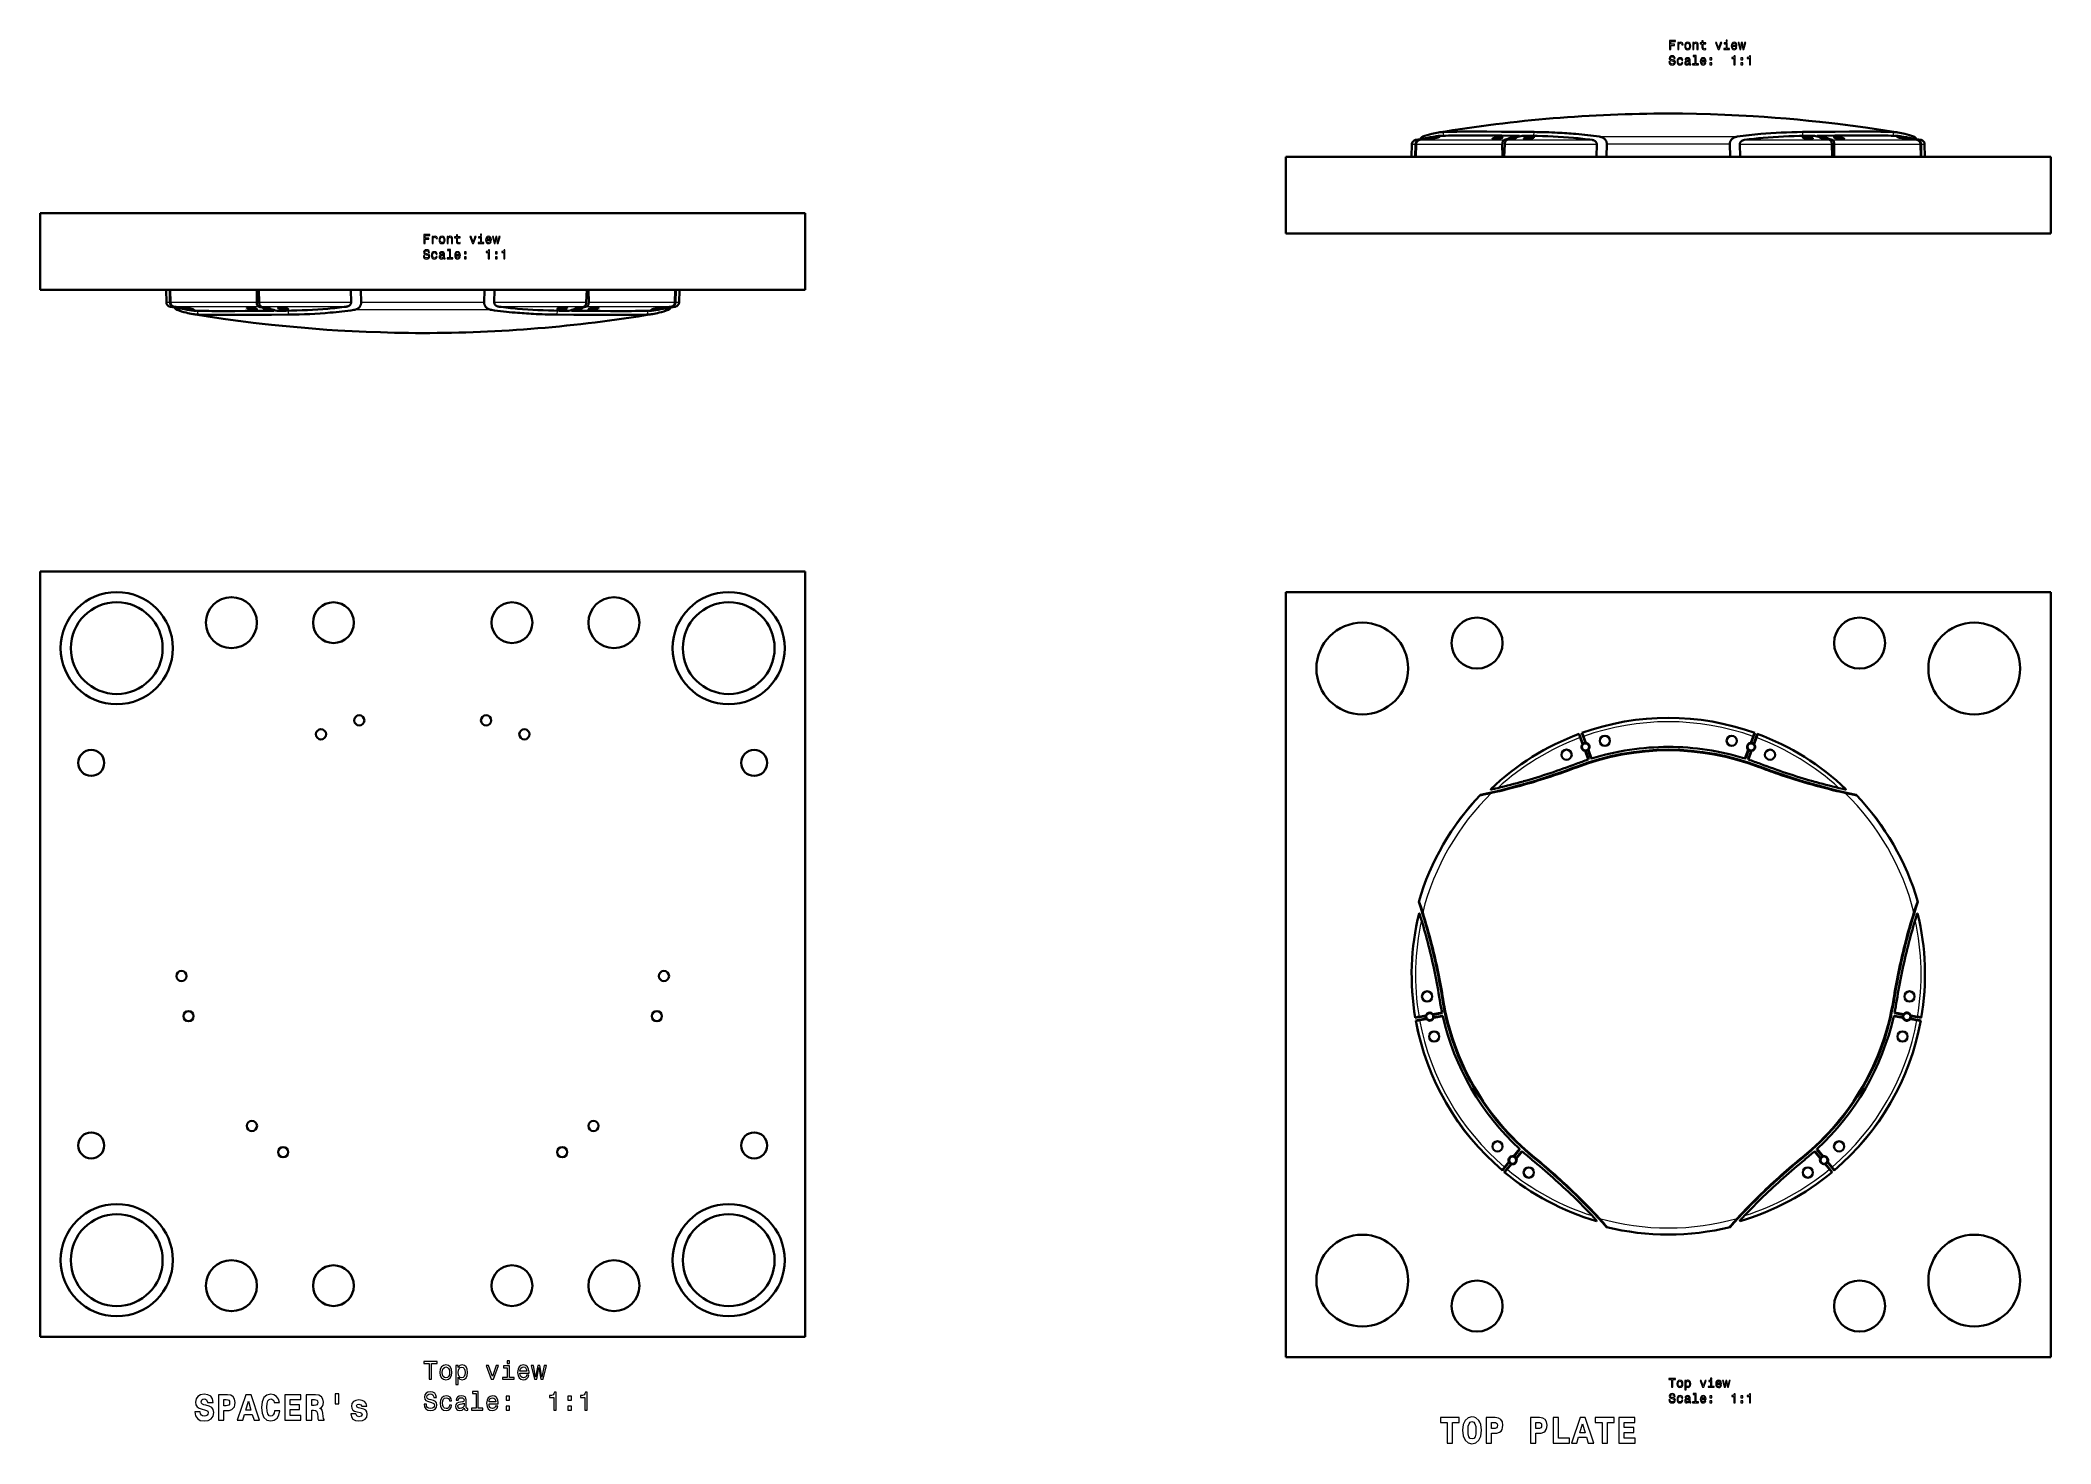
# Model space of a CAD drawing. Extents: x 138 to 926, y 210 to 761.
import ezdxf

# ---------------------------------------------------------------- set-up
doc = ezdxf.new("R2010")
doc.units = 0

msp = doc.modelspace()

# ---------------------------------------------------------------- linework, layer by layer
at = {"color": 7, "lineweight": 35, "ltscale": 0.126095}
for p, q in [((675.77, 719.92), (675.64, 714.87)), ((876.83, 719.92), (876.96, 714.87)), ((187.26, 657.77), (187.13, 662.81)), ((388.33, 657.77), (388.46, 662.81))]:
    msp.add_line(p, q, dxfattribs=at)
at = {"color": 7, "lineweight": 13, "ltscale": 0.035487}
for p, q in [((675.77, 719.92), (677.19, 719.92)), ((875.41, 719.92), (876.83, 719.92)), ((188.68, 657.77), (187.26, 657.77)), ((388.33, 657.77), (386.91, 657.77))]:
    msp.add_line(p, q, dxfattribs=at)
at = {"color": 7, "lineweight": 35, "ltscale": 0.12608}
for p, q in [((677.19, 719.92), (677.08, 714.87)), ((875.41, 719.92), (875.52, 714.87)), ((188.68, 657.77), (188.58, 662.81)), ((386.91, 657.77), (387.01, 662.81))]:
    msp.add_line(p, q, dxfattribs=at)
at = {"color": 7, "lineweight": 13, "ltscale": 0.034781}
for p, q in [((677.16, 721.54), (678.55, 721.54)), ((874.05, 721.54), (875.44, 721.54))]:
    msp.add_line(p, q, dxfattribs=at)
at = {"color": 7, "lineweight": 35, "ltscale": 0.12611}
for p, q in [((677.41, 719.92), (677.25, 714.87)), ((875.19, 719.92), (875.35, 714.87)), ((188.9, 657.77), (188.75, 662.81)), ((386.69, 657.77), (386.84, 662.81))]:
    msp.add_line(p, q, dxfattribs=at)
at = {"color": 7, "lineweight": 13, "ltscale": 0.29574}
for p, q in [((677.41, 719.92), (689.24, 719.92)), ((863.36, 719.92), (875.19, 719.92)), ((386.69, 657.77), (374.86, 657.77))]:
    msp.add_line(p, q, dxfattribs=at)
at = {"color": 7, "lineweight": 13, "ltscale": 0.291411}
for p, q in [((678.79, 721.54), (690.44, 721.54)), ((862.16, 721.54), (873.81, 721.54))]:
    msp.add_line(p, q, dxfattribs=at)
at = {"color": 7, "lineweight": 35, "ltscale": 0.001085}
for p, q in [((681.2, 722.03), (681.2, 721.99)), ((871.4, 722.03), (871.4, 721.99)), ((192.7, 655.66), (192.7, 655.7)), ((382.89, 655.66), (382.89, 655.7))]:
    msp.add_line(p, q, dxfattribs=at)
at = {"color": 7, "lineweight": 35, "ltscale": 0.001427}
for p, q in [((684.04, 722.54), (684.04, 722.48)), ((380.06, 655.15), (380.06, 655.21))]:
    msp.add_line(p, q, dxfattribs=at)
at = {"color": 7, "lineweight": 35, "ltscale": 0.001055}
for p, q in [((687.59, 723.11), (687.59, 723.15)), ((865.01, 723.11), (865.01, 723.15)), ((199.09, 654.58), (199.09, 654.54)), ((376.51, 654.58), (376.5, 654.54))]:
    msp.add_line(p, q, dxfattribs=at)
at = {"color": 7, "lineweight": 13, "ltscale": 0.037267}
for p, q in [((688.01, 724.65), (687.97, 723.16)), ((864.63, 723.16), (864.59, 724.65)), ((199.47, 654.53), (199.51, 653.03)), ((376.09, 653.03), (376.12, 654.53))]:
    msp.add_line(p, q, dxfattribs=at)
at = {"color": 7, "lineweight": 13}
for p, q in [((689.24, 719.92), (711.2, 719.92)), ((690.44, 721.54), (712.06, 721.54)), ((712.17, 719.92), (748.23, 719.92)), ((713.09, 721.54), (746.4, 721.54)), ((749.26, 722.82), (803.34, 722.82)), ((752.17, 719.95), (800.43, 719.95)), ((804.37, 719.92), (840.43, 719.92)), ((806.2, 721.54), (839.51, 721.54)), ((840.54, 721.54), (862.16, 721.54)), ((841.4, 719.92), (863.36, 719.92)), ((222.69, 657.77), (200.73, 657.77)), ((223.56, 656.14), (201.94, 656.14)), ((259.72, 657.77), (223.66, 657.77)), ((257.9, 656.14), (224.59, 656.14)), ((314.83, 654.86), (260.76, 654.86)), ((311.93, 657.74), (263.67, 657.74)), ((351.93, 657.77), (315.87, 657.77)), ((351, 656.14), (317.69, 656.14)), ((373.65, 656.14), (352.04, 656.14)), ((374.86, 657.77), (352.9, 657.77))]:
    msp.add_line(p, q, dxfattribs=at)
at = {"color": 7, "lineweight": 35, "ltscale": 0.126052}
for p, q in [((711.2, 719.92), (711.21, 714.87)), ((841.4, 719.92), (841.39, 714.87)), ((222.69, 657.77), (222.71, 662.81)), ((352.9, 657.77), (352.88, 662.81))]:
    msp.add_line(p, q, dxfattribs=at)
at = {"color": 7, "lineweight": 35, "ltscale": 0.126137}
for p, q in [((712.17, 719.92), (711.98, 714.87)), ((840.43, 719.92), (840.62, 714.87))]:
    msp.add_line(p, q, dxfattribs=at)
at = {"color": 7, "lineweight": 35, "ltscale": 0.007311}
for p, q in [((713.78, 722.03), (713.78, 721.74)), ((838.82, 722.03), (838.82, 721.74)), ((225.28, 655.66), (225.28, 655.95)), ((350.32, 655.66), (350.31, 655.95))]:
    msp.add_line(p, q, dxfattribs=at)
at = {"color": 7, "lineweight": 35, "ltscale": 0.010414}
for p, q in [((715.62, 722.54), (715.63, 722.12)), ((348.47, 655.15), (348.46, 655.57))]:
    msp.add_line(p, q, dxfattribs=at)
at = {"color": 7, "lineweight": 35, "ltscale": 0.004407}
for p, q in [((716.7, 722.54), (716.69, 722.36)), ((347.4, 655.15), (347.4, 655.33))]:
    msp.add_line(p, q, dxfattribs=at)
at = {"color": 7, "lineweight": 35, "ltscale": 0.007123}
for p, q in [((717.97, 723.16), (717.97, 722.87)), ((834.63, 723.16), (834.63, 722.87)), ((229.46, 654.53), (229.47, 654.81)), ((346.13, 654.53), (346.13, 654.81))]:
    msp.add_line(p, q, dxfattribs=at)
at = {"color": 7, "lineweight": 35, "ltscale": 0.094174}
for p, q in [((719.03, 723.15), (722.8, 723.11)), ((829.8, 723.11), (833.57, 723.15)), ((234.29, 654.57), (230.53, 654.54)), ((345.07, 654.54), (341.3, 654.57))]:
    msp.add_line(p, q, dxfattribs=at)
at = {"color": 7, "lineweight": 13, "ltscale": 0.038715}
for p, q in [((723.62, 723.1), (723.64, 724.65)), ((828.96, 724.65), (828.98, 723.1)), ((235.14, 653.03), (235.11, 654.58)), ((340.48, 654.58), (340.45, 653.03))]:
    msp.add_line(p, q, dxfattribs=at)
at = {"color": 7, "lineweight": 35, "ltscale": 0.126064}
for p, q in [((748.15, 714.87), (748.23, 719.92)), ((804.45, 714.87), (804.37, 719.92)), ((259.65, 662.81), (259.72, 657.77)), ((315.94, 662.81), (315.87, 657.77))]:
    msp.add_line(p, q, dxfattribs=at)
at = {"color": 7, "lineweight": 35, "ltscale": 0.126915}
for p, q in [((752.1, 714.87), (752.17, 719.95)), ((800.5, 714.87), (800.43, 719.95)), ((263.59, 662.81), (263.67, 657.74)), ((312, 662.81), (311.93, 657.74))]:
    msp.add_line(p, q, dxfattribs=at)
at = {"color": 7, "lineweight": 35, "ltscale": 0.004409}
for p, q in [((835.9, 722.54), (835.91, 722.36)), ((228.19, 655.15), (228.19, 655.33))]:
    msp.add_line(p, q, dxfattribs=at)
at = {"color": 7, "lineweight": 35, "ltscale": 0.010415}
for p, q in [((836.98, 722.54), (836.97, 722.12)), ((227.12, 655.15), (227.13, 655.57))]:
    msp.add_line(p, q, dxfattribs=at)
at = {"color": 7, "lineweight": 35, "ltscale": 0.025473}
for p, q in [((853.48, 724.8), (852.46, 724.8)), ((210.62, 652.89), (211.64, 652.89))]:
    msp.add_line(p, q, dxfattribs=at)
at = {"color": 7, "lineweight": 35, "ltscale": 0.001428}
for p, q in [((868.56, 722.54), (868.56, 722.48)), ((195.53, 655.15), (195.53, 655.21))]:
    msp.add_line(p, q, dxfattribs=at)
at = {"color": 7, "lineweight": 35}
for p, q in [((626.3, 714.87), (626.3, 684.87)), ((926.3, 714.87), (626.3, 714.87)), ((926.3, 684.87), (926.3, 714.87)), ((137.8, 692.81), (137.8, 662.81)), ((437.8, 692.81), (137.8, 692.81)), ((437.8, 662.81), (437.8, 692.81)), ((626.3, 684.87), (926.3, 684.87)), ((137.8, 662.81), (437.8, 662.81)), ((437.8, 552.23), (137.8, 552.23)), ((137.8, 552.23), (137.8, 252.23)), ((437.8, 252.23), (437.8, 552.23)), ((626.3, 544.23), (626.3, 244.23)), ((926.3, 544.23), (626.3, 544.23)), ((926.3, 244.23), (926.3, 544.23)), ((437.8, 252.23), (137.8, 252.23)), ((926.3, 244.23), (626.3, 244.23))]:
    msp.add_line(p, q, dxfattribs=at)
at = {"color": 7, "lineweight": 35, "ltscale": 0.126138}
for p, q in [((223.66, 657.77), (223.47, 662.81)), ((351.93, 657.77), (352.12, 662.81))]:
    msp.add_line(p, q, dxfattribs=at)
at = {"color": 7, "lineweight": 13, "ltscale": 0.034782}
for p, q in [((190.05, 656.14), (188.66, 656.14)), ((386.93, 656.14), (385.54, 656.14))]:
    msp.add_line(p, q, dxfattribs=at)
at = {"color": 7, "lineweight": 13, "ltscale": 0.295739}
msp.add_line((200.73, 657.77), (188.9, 657.77), dxfattribs=at)
at = {"color": 7, "lineweight": 13, "ltscale": 0.291412}
for p, q in [((201.94, 656.14), (190.28, 656.14)), ((385.31, 656.14), (373.65, 656.14))]:
    msp.add_line(p, q, dxfattribs=at)
at = {"color": 7, "lineweight": 35, "ltscale": 0.004682}
for p, q in [((742.51, 488.91), (742.34, 488.99)), ((810.09, 488.91), (810.26, 488.99)), ((677.41, 376.15), (677.25, 376.25)), ((875.19, 376.15), (875.35, 376.25))]:
    msp.add_line(p, q, dxfattribs=at)
at = {"color": 7, "lineweight": 35, "ltscale": 0.10354}
for p, q in [((743.76, 485.1), (742.34, 488.99)), ((713.88, 320.61), (711.21, 317.44)), ((838.72, 320.61), (841.39, 317.44))]:
    msp.add_line(p, q, dxfattribs=at)
at = {"color": 7, "lineweight": 35, "ltscale": 0.103541}
for p, q in [((808.84, 485.1), (810.26, 488.99)), ((741.4, 488.65), (742.82, 484.75)), ((811.2, 488.65), (809.78, 484.75)), ((677.08, 377.24), (681.16, 377.96)), ((681.33, 376.97), (677.25, 376.25)), ((871.27, 376.97), (875.35, 376.25)), ((875.52, 377.24), (871.44, 377.96)), ((711.98, 316.79), (714.64, 319.97)), ((840.62, 316.79), (837.96, 319.97))]:
    msp.add_line(p, q, dxfattribs=at)
at = {"color": 7, "lineweight": 35, "ltscale": 0.004681}
for p, q in [((741.32, 488.48), (741.4, 488.65)), ((811.28, 488.48), (811.2, 488.65)), ((677.19, 377.39), (677.08, 377.24)), ((875.41, 377.39), (875.52, 377.24)), ((711.2, 317.62), (711.21, 317.44)), ((712.17, 316.81), (711.98, 316.79)), ((840.43, 316.81), (840.62, 316.79)), ((841.4, 317.62), (841.39, 317.44))]:
    msp.add_line(p, q, dxfattribs=at)
at = {"color": 7, "lineweight": 35, "ltscale": 0.067284}
for p, q in [((742.67, 484.62), (741.76, 487.15)), ((743.96, 485.09), (743.03, 487.61)), ((808.64, 485.09), (809.57, 487.61)), ((809.93, 484.62), (810.84, 487.15)), ((681.44, 376.8), (678.79, 376.35)), ((871.16, 376.8), (873.81, 376.35)), ((713.78, 320.79), (712.06, 318.72)), ((714.83, 319.9), (713.09, 317.85)), ((837.77, 319.9), (839.51, 317.85)), ((838.82, 320.79), (840.54, 318.72))]:
    msp.add_line(p, q, dxfattribs=at)
at = {"color": 7, "lineweight": 35, "ltscale": 0.09027}
for p, q in [((744.86, 478.51), (743.64, 481.91)), ((807.74, 478.51), (808.96, 481.91))]:
    msp.add_line(p, q, dxfattribs=at)
at = {"color": 7, "lineweight": 35, "ltscale": 0.082999}
for p, q in [((743.86, 481.9), (744.99, 478.78)), ((808.74, 481.9), (807.61, 478.78)), ((684.15, 378.49), (687.42, 379.06)), ((868.45, 378.49), (865.18, 379.06)), ((716.6, 322.3), (718.73, 324.84)), ((836.01, 322.3), (833.87, 324.84))]:
    msp.add_line(p, q, dxfattribs=at)
at = {"color": 7, "lineweight": 35, "ltscale": 0.084011}
for p, q in [((745.95, 479.08), (744.8, 482.24)), ((806.65, 479.08), (807.8, 482.24)), ((687.64, 378.08), (684.33, 377.5)), ((864.96, 378.08), (868.27, 377.5))]:
    msp.add_line(p, q, dxfattribs=at)
at = {"color": 7, "lineweight": 35, "ltscale": 0.09173}
for p, q in [((746.23, 478.94), (744.96, 482.39)), ((806.37, 478.94), (807.64, 482.39)), ((717.97, 325.83), (715.62, 323)), ((834.63, 325.83), (836.98, 323))]:
    msp.add_line(p, q, dxfattribs=at)
at = {"color": 7, "lineweight": 13, "ltscale": 0.006401}
for p, q in [((740.58, 475.84), (740.67, 475.6)), ((811.93, 475.6), (812.02, 475.84)), ((723.48, 322.48), (723.64, 322.68)), ((828.96, 322.68), (829.12, 322.48))]:
    msp.add_line(p, q, dxfattribs=at)
at = {"color": 7, "lineweight": 35, "ltscale": 0.007533}
for p, q in [((744.99, 478.78), (744.86, 478.51)), ((807.61, 478.78), (807.74, 478.51)), ((687.42, 379.06), (687.59, 379.31)), ((865.18, 379.06), (865.01, 379.31)), ((718.73, 324.84), (719.03, 324.86)), ((833.87, 324.84), (833.57, 324.86))]:
    msp.add_line(p, q, dxfattribs=at)
at = {"color": 7, "lineweight": 35, "ltscale": 0.007855}
for p, q in [((746.23, 478.94), (745.95, 479.08)), ((806.37, 478.94), (806.65, 479.08))]:
    msp.add_line(p, q, dxfattribs=at)
at = {"color": 7, "lineweight": 35, "ltscale": 0.003425}
for p, q in [((706.67, 466.93), (706.74, 466.81)), ((845.93, 466.93), (845.86, 466.81))]:
    msp.add_line(p, q, dxfattribs=at)
at = {"color": 7, "lineweight": 35, "ltscale": 0.003479}
for p, q in [((702.62, 464.71), (702.69, 464.59)), ((849.98, 464.71), (849.91, 464.59)), ((678.42, 422.79), (678.56, 422.79)), ((874.18, 422.79), (874.04, 422.79)), ((752.1, 295.18), (752.17, 295.3)), ((800.5, 295.18), (800.43, 295.3))]:
    msp.add_line(p, q, dxfattribs=at)
at = {"color": 7, "lineweight": 35, "ltscale": 0.003426}
for p, q in [((678.53, 418.17), (678.66, 418.18)), ((874.07, 418.17), (873.94, 418.18))]:
    msp.add_line(p, q, dxfattribs=at)
at = {"color": 7, "lineweight": 35, "ltscale": 0.090269}
for p, q in [((687.59, 379.31), (684.04, 378.67)), ((865.01, 379.31), (868.56, 378.67))]:
    msp.add_line(p, q, dxfattribs=at)
at = {"color": 7, "lineweight": 13, "ltscale": 0.006403}
for p, q in [((688.01, 384.4), (687.76, 384.36)), ((864.84, 384.36), (864.59, 384.4))]:
    msp.add_line(p, q, dxfattribs=at)
at = {"color": 7, "lineweight": 35, "ltscale": 0.067285}
for p, q in [((681.2, 378.16), (678.55, 377.68)), ((871.4, 378.16), (874.05, 377.68))]:
    msp.add_line(p, q, dxfattribs=at)
at = {"color": 7, "lineweight": 35, "ltscale": 0.091731}
for p, q in [((687.9, 377.91), (684.28, 377.29)), ((864.7, 377.91), (868.32, 377.29))]:
    msp.add_line(p, q, dxfattribs=at)
at = {"color": 7, "lineweight": 35, "ltscale": 0.007856}
for p, q in [((687.9, 377.91), (687.64, 378.08)), ((864.7, 377.91), (864.96, 378.08)), ((717.97, 325.83), (717.99, 325.51)), ((834.63, 325.83), (834.61, 325.51))]:
    msp.add_line(p, q, dxfattribs=at)
at = {"color": 7, "lineweight": 35, "ltscale": 0.08401}
for p, q in [((717.99, 325.51), (715.83, 322.94)), ((834.61, 325.51), (836.77, 322.94))]:
    msp.add_line(p, q, dxfattribs=at)
at = {"color": 7, "lineweight": 35, "ltscale": 0.090271}
for p, q in [((719.03, 324.86), (716.7, 322.1)), ((833.57, 324.86), (835.9, 322.1))]:
    msp.add_line(p, q, dxfattribs=at)
at = {"color": 7, "lineweight": 35, "ltscale": 0.003424}
for p, q in [((748.15, 297.58), (748.23, 297.7)), ((804.45, 297.58), (804.37, 297.7))]:
    msp.add_line(p, q, dxfattribs=at)
at = {"color": 7, "lineweight": 13}
for points in [[(776.78, 757.02), (777.25, 757.02), (777.25, 758.63), (778.73, 758.63), (778.73, 759.04), (777.25, 759.04), (777.25, 760.09), (779.06, 760.09), (779.06, 760.52), (776.78, 760.52)], [(779.98, 757.02), (780.42, 757.02), (780.42, 758.57), (780.47, 758.94), (780.6, 759.21), (780.82, 759.37), (781.12, 759.42), (781.34, 759.39), (781.51, 759.29), (781.61, 759.11), (781.65, 758.88), (782.09, 758.88), (782.03, 759.29), (781.87, 759.58), (781.59, 759.76), (781.21, 759.82), (780.96, 759.78), (780.73, 759.68), (780.54, 759.51), (780.38, 759.28), (780.38, 759.73), (779.98, 759.73)], [(782.72, 758.37), (782.8, 757.75), (783.03, 757.3), (783.4, 757.02), (783.89, 756.92), (784.38, 757.02), (784.75, 757.29), (784.98, 757.75), (785.07, 758.37), (784.98, 758.98), (784.75, 759.44), (784.38, 759.72), (783.89, 759.82), (783.4, 759.72), (783.03, 759.44), (782.8, 758.98)], [(783.17, 758.37), (783.21, 758.83), (783.36, 759.16), (783.58, 759.36), (783.89, 759.43), (784.19, 759.36), (784.42, 759.16), (784.56, 758.83), (784.61, 758.37), (784.56, 757.91), (784.42, 757.58), (784.19, 757.38), (783.89, 757.31), (783.58, 757.38), (783.36, 757.58), (783.21, 757.91)], [(785.88, 757.02), (786.33, 757.02), (786.33, 758.58), (786.37, 758.94), (786.52, 759.2), (786.74, 759.36), (787.05, 759.42), (787.29, 759.37), (787.44, 759.24), (787.52, 759.01), (787.54, 758.71), (787.54, 757.02), (787.99, 757.02), (787.99, 758.8), (787.97, 759.16), (787.87, 759.45), (787.58, 759.73), (787.11, 759.82), (786.86, 759.79), (786.64, 759.69), (786.45, 759.53), (786.31, 759.31), (786.31, 759.73), (785.88, 759.73)], [(789.51, 759.26), (789.51, 757.9), (789.54, 757.46), (789.68, 757.16), (789.97, 756.98), (790.45, 756.92), (790.97, 756.95), (790.97, 757.33), (790.59, 757.3), (790.24, 757.34), (790.05, 757.47), (789.97, 757.68), (789.96, 757.98), (789.96, 759.26), (790.97, 759.26), (790.97, 759.63), (789.96, 759.63), (789.96, 760.43), (789.51, 760.43), (789.51, 759.63), (788.75, 759.63), (788.75, 759.26)], [(795.8, 757.02), (796.27, 757.02), (797.26, 759.73), (796.8, 759.73), (796.04, 757.54), (795.26, 759.73), (794.8, 759.73)], [(799.38, 757.39), (799.38, 759.63), (798.24, 759.63), (798.24, 759.26), (798.94, 759.26), (798.94, 757.39), (798.03, 757.39), (798.03, 757.02), (800.3, 757.02), (800.3, 757.39)], [(799.4, 760.64), (798.93, 760.64), (798.93, 760.13), (799.4, 760.13)], [(801.45, 758.24), (803.23, 758.24), (803.23, 758.45), (803.15, 759.03), (802.93, 759.46), (802.58, 759.73), (802.11, 759.82), (801.65, 759.72), (801.29, 759.44), (801.07, 758.98), (800.99, 758.37), (801.06, 757.75), (801.29, 757.3), (801.64, 757.02), (802.09, 756.92), (802.48, 756.99), (802.81, 757.16), (803.04, 757.43), (803.18, 757.79), (802.74, 757.79), (802.65, 757.59), (802.52, 757.44), (802.15, 757.32), (801.86, 757.37), (801.64, 757.55), (801.5, 757.84), (801.45, 758.23)], [(801.45, 758.62), (801.51, 758.96), (801.64, 759.22), (801.85, 759.38), (802.12, 759.43), (802.39, 759.38), (802.6, 759.22), (802.72, 758.96), (802.77, 758.62)], [(804.74, 757.02), (805.14, 759.32), (805.55, 757.02), (805.97, 757.02), (806.64, 759.73), (806.21, 759.73), (805.76, 757.43), (805.36, 759.73), (804.92, 759.73), (804.52, 757.43), (804.07, 759.73), (803.65, 759.73), (804.32, 757.02)], [(777.02, 752.12), (776.56, 752.12), (776.66, 751.59), (776.92, 751.2), (777.3, 750.96), (777.83, 750.87), (778.35, 750.95), (778.74, 751.18), (778.98, 751.52), (779.07, 751.98), (779, 752.4), (778.79, 752.66), (778.44, 752.84), (777.98, 752.97), (777.59, 753.07), (777.33, 753.18), (777.19, 753.34), (777.14, 753.59), (777.19, 753.82), (777.32, 753.99), (777.52, 754.11), (777.8, 754.15), (778.08, 754.1), (778.3, 753.96), (778.45, 753.73), (778.52, 753.43), (778.98, 753.43), (778.98, 753.44), (778.9, 753.91), (778.66, 754.26), (778.29, 754.49), (777.78, 754.56), (777.33, 754.49), (776.98, 754.27), (776.75, 753.95), (776.67, 753.52), (776.73, 753.14), (776.93, 752.89), (777.23, 752.71), (777.64, 752.58), (778.05, 752.47), (778.36, 752.36), (778.54, 752.2), (778.61, 751.93), (778.55, 751.67), (778.39, 751.46), (778.16, 751.34), (777.85, 751.3), (777.51, 751.35), (777.24, 751.51), (777.08, 751.78)], [(781.54, 752.78), (781.97, 752.78), (781.88, 753.18), (781.67, 753.5), (781.33, 753.7), (780.89, 753.77), (780.41, 753.67), (780.04, 753.39), (779.81, 752.93), (779.72, 752.32), (779.8, 751.71), (780.03, 751.25), (780.39, 750.97), (780.87, 750.87), (781.31, 750.95), (781.65, 751.16), (781.88, 751.49), (781.98, 751.94), (781.56, 751.94), (781.48, 751.66), (781.34, 751.44), (781.14, 751.31), (780.89, 751.27), (780.58, 751.34), (780.36, 751.54), (780.22, 751.87), (780.18, 752.33), (780.22, 752.79), (780.36, 753.11), (780.59, 753.32), (780.89, 753.39), (781.15, 753.34), (781.35, 753.22), (781.48, 753.03)], [(784.46, 751.32), (784.46, 751.31), (784.48, 751.14), (784.56, 751.02), (784.87, 750.92), (785.12, 750.96), (785.12, 751.3), (785.01, 751.29), (784.87, 751.35), (784.85, 751.56), (784.85, 752.96), (784.79, 753.32), (784.61, 753.57), (784.3, 753.72), (783.87, 753.77), (783.45, 753.71), (783.13, 753.54), (782.94, 753.27), (782.87, 752.92), (782.87, 752.89), (783.27, 752.89), (783.31, 753.1), (783.42, 753.25), (783.6, 753.35), (783.85, 753.38), (784.1, 753.36), (784.28, 753.28), (784.38, 753.15), (784.42, 752.97), (784.4, 752.76), (784.32, 752.65), (784.12, 752.6), (783.74, 752.56), (783.31, 752.47), (783, 752.31), (782.82, 752.05), (782.76, 751.68), (782.81, 751.35), (782.97, 751.1), (783.22, 750.94), (783.57, 750.89), (784.04, 751)], [(784.4, 751.92), (784.34, 751.66), (784.18, 751.45), (783.94, 751.32), (783.64, 751.28), (783.45, 751.3), (783.32, 751.38), (783.23, 751.52), (783.2, 751.72), (783.22, 751.9), (783.31, 752.02), (783.63, 752.17), (784.04, 752.23), (784.4, 752.35)], [(786.76, 754.22), (786.76, 751.34), (785.85, 751.34), (785.85, 750.97), (788.12, 750.97), (788.12, 751.34), (787.21, 751.34), (787.21, 754.59), (786.07, 754.59), (786.07, 754.22)], [(789.31, 752.2), (791.08, 752.2), (791.09, 752.4), (791.01, 752.98), (790.78, 753.42), (790.43, 753.68), (789.96, 753.77), (789.5, 753.67), (789.15, 753.39), (788.92, 752.93), (788.84, 752.33), (788.92, 751.71), (789.15, 751.25), (789.49, 750.97), (789.95, 750.87), (790.34, 750.94), (790.66, 751.11), (790.9, 751.38), (791.04, 751.75), (790.6, 751.75), (790.51, 751.54), (790.38, 751.39), (790, 751.27), (789.72, 751.33), (789.5, 751.5), (789.36, 751.79), (789.31, 752.18)], [(789.31, 752.57), (789.36, 752.92), (789.5, 753.17), (789.71, 753.33), (789.98, 753.39), (790.24, 753.33), (790.45, 753.17), (790.58, 752.92), (790.62, 752.57)], [(792.65, 752.93), (793.35, 752.93), (793.35, 753.68), (792.65, 753.68)], [(792.65, 750.97), (793.35, 750.97), (793.35, 751.72), (792.65, 751.72)], [(802.02, 750.97), (802.47, 750.97), (802.47, 754.5), (802.13, 754.5), (802.04, 754.19), (801.86, 753.98), (801.58, 753.86), (801.2, 753.82), (801.2, 753.46), (802.02, 753.46)], [(804.79, 752.93), (805.49, 752.93), (805.49, 753.68), (804.79, 753.68)], [(804.79, 750.97), (805.49, 750.97), (805.49, 751.72), (804.79, 751.72)], [(808.09, 750.97), (808.55, 750.97), (808.55, 754.5), (808.2, 754.5), (808.11, 754.19), (807.93, 753.98), (807.65, 753.86), (807.27, 753.82), (807.27, 753.46), (808.09, 753.46)], [(288.52, 676.06), (288.06, 676.06), (288.16, 675.53), (288.41, 675.14), (288.8, 674.9), (289.32, 674.81), (289.84, 674.89), (290.23, 675.12), (290.48, 675.46), (290.57, 675.92), (290.49, 676.34), (290.28, 676.6), (289.94, 676.78), (289.48, 676.91), (289.09, 677.01), (288.83, 677.12), (288.68, 677.28), (288.64, 677.53), (288.68, 677.76), (288.81, 677.93), (289.02, 678.05), (289.29, 678.09), (289.58, 678.04), (289.8, 677.9), (289.94, 677.67), (290.01, 677.37), (290.47, 677.37), (290.47, 677.38), (290.39, 677.85), (290.16, 678.2), (289.78, 678.42), (289.28, 678.5), (288.82, 678.42), (288.47, 678.21), (288.24, 677.89), (288.16, 677.46), (288.23, 677.08), (288.42, 676.83), (288.72, 676.65), (289.14, 676.52), (289.55, 676.41), (289.85, 676.3), (290.04, 676.14), (290.11, 675.87), (290.04, 675.61), (289.89, 675.4), (289.65, 675.28), (289.34, 675.24), (289, 675.29), (288.74, 675.45), (288.57, 675.72)], [(288.28, 680.96), (288.75, 680.96), (288.75, 682.57), (290.22, 682.57), (290.22, 682.98), (288.75, 682.98), (288.75, 684.03), (290.56, 684.03), (290.56, 684.46), (288.28, 684.46)], [(291.47, 680.96), (291.92, 680.96), (291.92, 682.5), (291.96, 682.88), (292.1, 683.15), (292.32, 683.31), (292.62, 683.36), (292.84, 683.33), (293.01, 683.23), (293.11, 683.05), (293.14, 682.82), (293.59, 682.82), (293.53, 683.23), (293.36, 683.52), (293.09, 683.7), (292.71, 683.76), (292.45, 683.72), (292.23, 683.62), (292.03, 683.45), (291.88, 683.22), (291.88, 683.66), (291.47, 683.66)], [(294.21, 682.31), (294.29, 681.69), (294.52, 681.24), (294.89, 680.96), (295.39, 680.86), (295.87, 680.96), (296.24, 681.23), (296.48, 681.69), (296.56, 682.31), (296.48, 682.92), (296.24, 683.38), (295.87, 683.66), (295.39, 683.76), (294.89, 683.66), (294.52, 683.38), (294.29, 682.92)], [(294.66, 682.31), (294.71, 682.77), (294.85, 683.09), (295.08, 683.3), (295.39, 683.37), (295.69, 683.3), (295.92, 683.1), (296.06, 682.77), (296.11, 682.31), (296.06, 681.85), (295.92, 681.52), (295.69, 681.32), (295.39, 681.25), (295.08, 681.32), (294.85, 681.52), (294.71, 681.85)], [(298.26, 678.16), (298.26, 675.28), (297.35, 675.28), (297.35, 674.91), (299.61, 674.91), (299.61, 675.28), (298.7, 675.28), (298.7, 678.53), (297.56, 678.53), (297.56, 678.16)], [(297.38, 680.96), (297.82, 680.96), (297.82, 682.52), (297.87, 682.88), (298.01, 683.14), (298.24, 683.3), (298.54, 683.36), (298.78, 683.31), (298.94, 683.18), (299.01, 682.95), (299.04, 682.65), (299.04, 680.96), (299.48, 680.96), (299.48, 682.74), (299.46, 683.09), (299.37, 683.39), (299.07, 683.66), (298.61, 683.76), (298.35, 683.73), (298.13, 683.63), (297.95, 683.47), (297.8, 683.25), (297.8, 683.66), (297.38, 683.66)], [(301.01, 683.2), (301.01, 681.84), (301.04, 681.4), (301.18, 681.1), (301.46, 680.92), (301.94, 680.86), (302.47, 680.89), (302.47, 681.27), (302.08, 681.24), (301.74, 681.28), (301.55, 681.41), (301.47, 681.62), (301.45, 681.91), (301.45, 683.2), (302.47, 683.2), (302.47, 683.57), (301.45, 683.57), (301.45, 684.37), (301.01, 684.37), (301.01, 683.57), (300.24, 683.57), (300.24, 683.2)], [(307.3, 680.96), (307.77, 680.96), (308.76, 683.66), (308.3, 683.66), (307.53, 681.48), (306.76, 683.66), (306.29, 683.66)], [(310.88, 681.33), (310.88, 683.57), (309.74, 683.57), (309.74, 683.2), (310.43, 683.2), (310.43, 681.33), (309.53, 681.33), (309.53, 680.96), (311.8, 680.96), (311.8, 681.33)], [(310.89, 684.58), (310.42, 684.58), (310.42, 684.07), (310.89, 684.07)], [(312.95, 682.18), (314.72, 682.18), (314.73, 682.39), (314.65, 682.97), (314.42, 683.4), (314.07, 683.66), (313.6, 683.76), (313.14, 683.66), (312.79, 683.38), (312.56, 682.92), (312.48, 682.31), (312.56, 681.69), (312.78, 681.24), (313.13, 680.96), (313.59, 680.86), (313.98, 680.93), (314.3, 681.1), (314.54, 681.37), (314.68, 681.73), (314.24, 681.73), (314.15, 681.53), (314.02, 681.38), (313.64, 681.26), (313.35, 681.31), (313.14, 681.49), (313, 681.78), (312.95, 682.17)], [(313.51, 674.91), (313.97, 674.91), (313.97, 678.43), (313.63, 678.43), (313.54, 678.13), (313.35, 677.92), (313.08, 677.8), (312.69, 677.76), (312.69, 677.4), (313.51, 677.4)], [(312.95, 682.56), (313, 682.9), (313.14, 683.16), (313.34, 683.32), (313.62, 683.37), (313.88, 683.32), (314.09, 683.16), (314.22, 682.9), (314.26, 682.56)], [(316.23, 680.96), (316.64, 683.26), (317.04, 680.96), (317.46, 680.96), (318.13, 683.66), (317.7, 683.66), (317.25, 681.37), (316.85, 683.66), (316.42, 683.66), (316.02, 681.37), (315.57, 683.66), (315.15, 683.66), (315.81, 680.96)], [(319.58, 674.91), (320.04, 674.91), (320.04, 678.43), (319.7, 678.43), (319.61, 678.13), (319.43, 677.92), (319.15, 677.8), (318.77, 677.76), (318.77, 677.4), (319.58, 677.4)], [(293.03, 676.72), (293.47, 676.72), (293.38, 677.12), (293.16, 677.44), (292.82, 677.64), (292.38, 677.71), (291.9, 677.61), (291.53, 677.33), (291.3, 676.87), (291.22, 676.26), (291.3, 675.65), (291.52, 675.19), (291.88, 674.91), (292.37, 674.81), (292.8, 674.89), (293.14, 675.1), (293.37, 675.43), (293.47, 675.88), (293.05, 675.88), (292.98, 675.6), (292.83, 675.38), (292.63, 675.25), (292.38, 675.21), (292.08, 675.28), (291.86, 675.48), (291.72, 675.81), (291.67, 676.27), (291.72, 676.73), (291.86, 677.05), (292.09, 677.25), (292.38, 677.33), (292.65, 677.28), (292.84, 677.16), (292.98, 676.97)], [(295.95, 675.26), (295.95, 675.25), (295.98, 675.08), (296.05, 674.96), (296.37, 674.86), (296.62, 674.9), (296.62, 675.24), (296.51, 675.23), (296.37, 675.29), (296.34, 675.49), (296.34, 676.9), (296.28, 677.25), (296.11, 677.51), (295.8, 677.66), (295.37, 677.71), (294.94, 677.65), (294.63, 677.48), (294.43, 677.21), (294.37, 676.86), (294.37, 676.83), (294.77, 676.83), (294.8, 677.04), (294.91, 677.19), (295.09, 677.29), (295.35, 677.32), (295.6, 677.3), (295.77, 677.22), (295.88, 677.09), (295.92, 676.91), (295.9, 676.7), (295.81, 676.59), (295.61, 676.54), (295.23, 676.5), (294.8, 676.41), (294.49, 676.25), (294.31, 675.99), (294.26, 675.62), (294.31, 675.29), (294.46, 675.04), (294.71, 674.88), (295.06, 674.83), (295.53, 674.93)], [(295.9, 675.86), (295.84, 675.6), (295.68, 675.39), (295.44, 675.26), (295.14, 675.22), (294.95, 675.24), (294.81, 675.32), (294.73, 675.46), (294.7, 675.66), (294.72, 675.84), (294.8, 675.96), (295.12, 676.1), (295.53, 676.17), (295.9, 676.29)], [(300.8, 676.14), (302.58, 676.14), (302.58, 676.34), (302.5, 676.92), (302.28, 677.36), (301.93, 677.62), (301.46, 677.71), (301, 677.61), (300.65, 677.33), (300.42, 676.87), (300.34, 676.27), (300.41, 675.65), (300.64, 675.19), (300.99, 674.91), (301.44, 674.81), (301.84, 674.88), (302.16, 675.05), (302.4, 675.32), (302.53, 675.69), (302.09, 675.69), (302, 675.48), (301.87, 675.33), (301.5, 675.21), (301.21, 675.27), (300.99, 675.44), (300.85, 675.73), (300.8, 676.12)], [(300.8, 676.51), (300.86, 676.86), (300.99, 677.11), (301.2, 677.27), (301.47, 677.33), (301.74, 677.27), (301.95, 677.11), (302.07, 676.86), (302.12, 676.51)], [(304.15, 676.87), (304.84, 676.87), (304.84, 677.62), (304.15, 677.62)], [(304.15, 674.91), (304.84, 674.91), (304.84, 675.66), (304.15, 675.66)], [(316.29, 676.87), (316.99, 676.87), (316.99, 677.62), (316.29, 677.62)], [(316.29, 674.91), (316.99, 674.91), (316.99, 675.66), (316.29, 675.66)], [(290.37, 235.52), (291.3, 235.52), (291.3, 241.67), (293.41, 241.67), (293.41, 242.52), (288.24, 242.52), (288.24, 241.67), (290.37, 241.67)], [(294.55, 238.22), (294.71, 236.99), (295.18, 236.08), (295.92, 235.52), (296.9, 235.33), (297.88, 235.52), (298.62, 236.07), (299.08, 236.98), (299.25, 238.22), (299.08, 239.45), (298.62, 240.37), (297.88, 240.92), (296.9, 241.13), (295.92, 240.92), (295.18, 240.36), (294.71, 239.45)], [(295.46, 238.23), (295.55, 239.14), (295.83, 239.79), (296.29, 240.2), (296.9, 240.34), (297.51, 240.2), (297.96, 239.8), (298.25, 239.14), (298.35, 238.23), (298.25, 237.31), (297.96, 236.65), (297.51, 236.24), (296.9, 236.11), (296.29, 236.24), (295.83, 236.65), (295.55, 237.31)], [(301.73, 240.1), (301.73, 240.93), (300.84, 240.93), (300.84, 233.42), (301.73, 233.42), (301.73, 236.35), (302.04, 235.87), (302.39, 235.56), (303.28, 235.33), (304.13, 235.52), (304.79, 236.09), (305.23, 237), (305.39, 238.23), (305.23, 239.45), (304.79, 240.36), (304.13, 240.92), (303.28, 241.13), (302.79, 241.07), (302.38, 240.87), (302.03, 240.55)], [(303.13, 236.12), (302.53, 236.25), (302.1, 236.66), (301.83, 237.31), (301.74, 238.23), (301.83, 239.14), (302.1, 239.79), (302.53, 240.19), (303.13, 240.33), (303.67, 240.19), (304.11, 239.78), (304.38, 239.13), (304.48, 238.23), (304.38, 237.32), (304.11, 236.66), (303.67, 236.25)], [(314.66, 235.52), (315.59, 235.52), (317.57, 240.93), (316.65, 240.93), (315.13, 236.57), (313.58, 240.93), (312.65, 240.93)], [(321.82, 236.26), (321.82, 240.75), (319.54, 240.75), (319.54, 240), (320.93, 240), (320.93, 236.26), (319.11, 236.26), (319.11, 235.52), (323.65, 235.52), (323.65, 236.26)], [(321.85, 242.76), (320.91, 242.76), (320.91, 241.75), (321.85, 241.75)], [(325.95, 237.97), (329.5, 237.97), (329.51, 238.38), (329.35, 239.54), (328.91, 240.41), (328.2, 240.93), (327.26, 241.13), (326.35, 240.92), (325.64, 240.36), (325.19, 239.44), (325.02, 238.23), (325.18, 236.99), (325.63, 236.08), (326.33, 235.52), (327.23, 235.33), (328.02, 235.46), (328.67, 235.8), (329.14, 236.35), (329.41, 237.07), (328.53, 237.07), (328.35, 236.67), (328.09, 236.37), (327.34, 236.12), (326.77, 236.23), (326.34, 236.59), (326.05, 237.16), (325.95, 237.94)], [(325.95, 238.72), (326.06, 239.41), (326.34, 239.93), (326.75, 240.24), (327.29, 240.35), (327.83, 240.24), (328.24, 239.93), (328.49, 239.41), (328.59, 238.72)], [(332.53, 235.52), (333.34, 240.12), (334.14, 235.52), (334.99, 235.52), (336.32, 240.93), (335.46, 240.93), (334.57, 236.34), (333.77, 240.93), (332.89, 240.93), (332.1, 236.34), (331.2, 240.93), (330.35, 240.93), (331.68, 235.52)], [(205.59, 226.45), (205.35, 227.82), (204.65, 228.85), (203.54, 229.47), (202.03, 229.7), (200.66, 229.47), (199.61, 228.82), (198.93, 227.82), (198.7, 226.54), (198.86, 225.49), (199.34, 224.71), (200.14, 224.16), (201.3, 223.8), (202.29, 223.57), (203.06, 223.33), (203.53, 222.97), (203.7, 222.38), (203.59, 221.81), (203.29, 221.4), (202.78, 221.12), (202.13, 221.04), (201.5, 221.15), (200.99, 221.48), (200.66, 222.02), (200.53, 222.74), (198.39, 222.74), (198.67, 221.22), (199.42, 220.1), (200.56, 219.41), (202.05, 219.16), (203.67, 219.41), (204.87, 220.06), (205.62, 221.11), (205.88, 222.49), (205.66, 223.7), (205.06, 224.49), (204.09, 225.01), (202.81, 225.36), (201.97, 225.55), (201.38, 225.78), (201.01, 226.12), (200.89, 226.68), (201.23, 227.51), (201.61, 227.74), (202.15, 227.84), (202.65, 227.74), (203.06, 227.48), (203.4, 226.57), (203.4, 226.45)], [(207.72, 229.44), (207.72, 219.44), (209.83, 219.44), (209.83, 223.27), (210.53, 223.27), (211.89, 223.31), (212.95, 223.67), (213.53, 224.15), (213.93, 224.75), (214.15, 225.49), (214.24, 226.4), (214.03, 227.72), (213.47, 228.67), (212.52, 229.24), (211.2, 229.44)], [(218.49, 229.44), (215.1, 219.44), (217.22, 219.44), (217.9, 221.73), (220.98, 221.73), (221.69, 219.44), (223.85, 219.44), (220.48, 229.44)], [(229.68, 223.15), (229.51, 222.23), (229.21, 221.57), (228.78, 221.17), (228.24, 221.04), (227.54, 221.25), (227.06, 221.93), (226.77, 223.05), (226.69, 224.62), (226.77, 226.02), (227.08, 227.03), (227.55, 227.64), (228.21, 227.84), (228.69, 227.74), (229.08, 227.48), (229.37, 227.03), (229.55, 226.43), (231.63, 226.43), (231.24, 227.78), (230.5, 228.82), (229.47, 229.48), (228.23, 229.71), (226.7, 229.35), (225.53, 228.34), (224.78, 226.68), (224.52, 224.44), (224.78, 222.17), (225.53, 220.52), (226.7, 219.51), (228.23, 219.16), (229.58, 219.44), (230.66, 220.22), (231.41, 221.47), (231.79, 223.15)], [(233.72, 229.44), (233.72, 219.44), (240.07, 219.44), (240.07, 221.34), (235.79, 221.34), (235.79, 223.63), (239.52, 223.63), (239.52, 225.55), (235.79, 225.55), (235.79, 227.54), (239.96, 227.54), (239.96, 229.44)], [(242.16, 229.44), (242.16, 219.44), (244.27, 219.44), (244.27, 223.4), (244.96, 223.4), (245.74, 223.3), (246.21, 223.01), (246.44, 222.52), (246.54, 221.81), (246.61, 220.79), (246.7, 219.97), (246.87, 219.44), (249.16, 219.44), (249.16, 219.71), (248.83, 220.13), (248.72, 220.86), (248.62, 222.2), (248.39, 223.39), (248.07, 223.77), (247.52, 224.05), (248.13, 224.45), (248.54, 225), (248.78, 225.69), (248.86, 226.56), (248.66, 227.78), (248.08, 228.69), (247.13, 229.24), (245.82, 229.44)], [(254.86, 229.8), (253.5, 229.8), (253.5, 225.86), (254.86, 225.86)], [(289.24, 225.73), (288.32, 225.73), (288.52, 224.66), (289.03, 223.88), (289.8, 223.4), (290.85, 223.23), (291.89, 223.39), (292.67, 223.84), (293.16, 224.53), (293.34, 225.45), (293.19, 226.28), (292.77, 226.81), (292.08, 227.17), (291.16, 227.43), (290.38, 227.62), (289.86, 227.84), (289.57, 228.16), (289.48, 228.67), (289.57, 229.12), (289.83, 229.47), (290.24, 229.7), (290.79, 229.78), (291.36, 229.68), (291.8, 229.41), (292.09, 228.95), (292.23, 228.34), (293.15, 228.34), (293.15, 228.36), (292.99, 229.3), (292.52, 230.01), (291.77, 230.45), (290.76, 230.61), (289.85, 230.45), (289.15, 230.03), (288.69, 229.38), (288.53, 228.53), (288.66, 227.77), (289.05, 227.26), (289.65, 226.91), (290.48, 226.65), (291.3, 226.42), (291.91, 226.2), (292.28, 225.88), (292.42, 225.35), (292.29, 224.82), (291.98, 224.41), (291.51, 224.16), (290.89, 224.08), (290.21, 224.19), (289.68, 224.51), (289.35, 225.04)], [(298.27, 227.05), (299.14, 227.05), (298.96, 227.85), (298.53, 228.49), (297.85, 228.88), (296.97, 229.03), (296.01, 228.83), (295.27, 228.27), (294.81, 227.35), (294.64, 226.12), (294.8, 224.9), (295.25, 223.99), (295.97, 223.42), (296.94, 223.23), (297.81, 223.38), (298.49, 223.81), (298.95, 224.47), (299.15, 225.36), (298.31, 225.36), (298.15, 224.8), (297.87, 224.37), (297.47, 224.11), (296.97, 224.03), (296.36, 224.16), (295.92, 224.56), (295.64, 225.22), (295.55, 226.15), (295.64, 227.06), (295.93, 227.71), (296.38, 228.11), (296.97, 228.26), (297.5, 228.16), (297.89, 227.93), (298.15, 227.55)], [(304.11, 224.13), (304.11, 224.1), (304.16, 223.76), (304.31, 223.52), (304.94, 223.32), (305.44, 223.4), (305.44, 224.09), (305.23, 224.06), (304.94, 224.19), (304.89, 224.59), (304.89, 227.4), (304.77, 228.11), (304.42, 228.62), (303.8, 228.92), (302.94, 229.03), (302.09, 228.91), (301.46, 228.57), (301.07, 228.03), (300.94, 227.33), (300.94, 227.27), (301.74, 227.27), (301.81, 227.69), (302.03, 227.99), (302.39, 228.18), (302.91, 228.25), (303.4, 228.2), (303.75, 228.04), (303.96, 227.78), (304.03, 227.42), (303.99, 226.99), (303.83, 226.78), (303.43, 226.68), (302.67, 226.6), (301.81, 226.42), (301.19, 226.1), (300.83, 225.59), (300.72, 224.85), (300.82, 224.18), (301.13, 223.69), (301.63, 223.37), (302.33, 223.26), (303.27, 223.47)], [(308.73, 229.92), (308.73, 224.17), (306.9, 224.17), (306.9, 223.42), (311.43, 223.42), (311.43, 224.17), (309.61, 224.17), (309.61, 230.67), (307.33, 230.67), (307.33, 229.92)], [(313.81, 225.88), (317.36, 225.88), (317.37, 226.29), (317.21, 227.45), (316.76, 228.32), (316.06, 228.84), (315.12, 229.03), (314.2, 228.83), (313.5, 228.27), (313.04, 227.35), (312.88, 226.14), (313.03, 224.9), (313.49, 223.99), (314.18, 223.42), (315.09, 223.23), (315.88, 223.36), (316.52, 223.71), (317, 224.25), (317.27, 224.98), (316.39, 224.98), (316.21, 224.57), (315.95, 224.27), (315.2, 224.03), (314.63, 224.14), (314.19, 224.49), (313.91, 225.07), (313.81, 225.85)], [(320.5, 227.34), (321.89, 227.34), (321.89, 228.84), (320.5, 228.84)], [(339.23, 223.42), (340.14, 223.42), (340.14, 230.47), (339.46, 230.47), (339.28, 229.86), (338.91, 229.45), (338.36, 229.2), (337.59, 229.12), (337.59, 228.41), (339.23, 228.41)], [(344.78, 227.34), (346.18, 227.34), (346.18, 228.84), (344.78, 228.84)], [(351.37, 223.42), (352.29, 223.42), (352.29, 230.47), (351.6, 230.47), (351.42, 229.86), (351.06, 229.45), (350.5, 229.2), (349.74, 229.12), (349.74, 228.41), (351.37, 228.41)], [(777.59, 232.37), (778.05, 232.37), (778.05, 235.45), (779.11, 235.45), (779.11, 235.87), (776.52, 235.87), (776.52, 235.45), (777.59, 235.45)], [(777.02, 227.48), (776.56, 227.48), (776.66, 226.94), (776.92, 226.55), (777.3, 226.31), (777.83, 226.23), (778.35, 226.31), (778.74, 226.53), (778.98, 226.88), (779.07, 227.34), (779, 227.75), (778.79, 228.02), (778.44, 228.19), (777.98, 228.33), (777.59, 228.42), (777.33, 228.53), (777.19, 228.69), (777.14, 228.95), (777.19, 229.17), (777.32, 229.34), (777.52, 229.46), (777.8, 229.5), (778.08, 229.45), (778.3, 229.31), (778.45, 229.09), (778.52, 228.78), (778.98, 228.78), (778.98, 228.79), (778.9, 229.26), (778.66, 229.62), (778.29, 229.84), (777.78, 229.91), (777.33, 229.84), (776.98, 229.63), (776.75, 229.3), (776.67, 228.87), (776.73, 228.5), (776.93, 228.24), (777.23, 228.07), (777.64, 227.94), (778.05, 227.82), (778.36, 227.71), (778.54, 227.55), (778.61, 227.29), (778.55, 227.02), (778.39, 226.82), (778.16, 226.69), (777.85, 226.65), (777.51, 226.71), (777.24, 226.87), (777.08, 227.13)], [(779.68, 233.72), (779.76, 233.11), (779.99, 232.65), (780.36, 232.37), (780.85, 232.27), (781.34, 232.37), (781.71, 232.65), (781.94, 233.1), (782.03, 233.72), (781.94, 234.34), (781.71, 234.8), (781.34, 235.07), (780.85, 235.17), (780.36, 235.07), (779.99, 234.79), (779.76, 234.34)], [(781.54, 228.13), (781.97, 228.13), (781.88, 228.54), (781.67, 228.85), (781.33, 229.05), (780.89, 229.13), (780.41, 229.03), (780.04, 228.74), (779.81, 228.28), (779.72, 227.67), (779.8, 227.06), (780.03, 226.61), (780.39, 226.32), (780.87, 226.23), (781.31, 226.3), (781.65, 226.51), (781.88, 226.85), (781.98, 227.29), (781.56, 227.29), (781.48, 227.01), (781.34, 226.8), (781.14, 226.67), (780.89, 226.63), (780.58, 226.69), (780.36, 226.89), (780.22, 227.22), (780.18, 227.68), (780.22, 228.14), (780.36, 228.47), (780.59, 228.67), (780.89, 228.74), (781.15, 228.69), (781.35, 228.58), (781.48, 228.39)], [(780.13, 233.73), (780.18, 234.18), (780.32, 234.51), (780.55, 234.71), (780.85, 234.78), (781.16, 234.71), (781.38, 234.51), (781.52, 234.18), (781.58, 233.73), (781.52, 233.27), (781.38, 232.93), (781.16, 232.73), (780.85, 232.67), (780.55, 232.73), (780.32, 232.93), (780.18, 233.27)], [(784.46, 226.68), (784.46, 226.66), (784.48, 226.49), (784.56, 226.37), (784.87, 226.27), (785.12, 226.31), (785.12, 226.66), (785.01, 226.64), (784.87, 226.71), (784.85, 226.91), (784.85, 228.31), (784.79, 228.67), (784.61, 228.92), (784.3, 229.07), (783.87, 229.13), (783.45, 229.07), (783.13, 228.89), (782.94, 228.63), (782.87, 228.27), (782.87, 228.24), (783.27, 228.24), (783.31, 228.46), (783.42, 228.61), (783.6, 228.7), (783.85, 228.73), (784.1, 228.71), (784.28, 228.63), (784.38, 228.5), (784.42, 228.32), (784.4, 228.11), (784.32, 228), (784.12, 227.95), (783.74, 227.91), (783.31, 227.82), (783, 227.66), (782.82, 227.41), (782.76, 227.03), (782.81, 226.7), (782.97, 226.45), (783.22, 226.3), (783.57, 226.24), (784.04, 226.35)], [(783.26, 234.66), (783.26, 235.08), (782.82, 235.08), (782.82, 231.32), (783.26, 231.32), (783.26, 232.78), (783.42, 232.55), (783.6, 232.39), (784.04, 232.27), (784.47, 232.37), (784.8, 232.66), (785.01, 233.11), (785.1, 233.73), (785.01, 234.34), (784.8, 234.79), (784.47, 235.07), (784.04, 235.17), (783.8, 235.14), (783.59, 235.05), (783.42, 234.89)], [(783.97, 232.67), (783.67, 232.74), (783.45, 232.94), (783.32, 233.27), (783.27, 233.73), (783.32, 234.18), (783.45, 234.51), (783.67, 234.7), (783.97, 234.78), (784.24, 234.7), (784.46, 234.5), (784.59, 234.18), (784.64, 233.73), (784.59, 233.27), (784.46, 232.94), (784.24, 232.74)], [(786.76, 229.57), (786.76, 226.7), (785.85, 226.7), (785.85, 226.32), (788.12, 226.32), (788.12, 226.7), (787.21, 226.7), (787.21, 229.94), (786.07, 229.94), (786.07, 229.57)], [(789.73, 232.37), (790.2, 232.37), (791.19, 235.08), (790.73, 235.08), (789.97, 232.89), (789.19, 235.08), (788.73, 235.08)], [(789.31, 227.55), (791.08, 227.55), (791.09, 227.76), (791.01, 228.34), (790.78, 228.77), (790.43, 229.03), (789.96, 229.13), (789.5, 229.03), (789.15, 228.74), (788.92, 228.28), (788.84, 227.68), (788.92, 227.06), (789.15, 226.61), (789.49, 226.32), (789.95, 226.23), (790.34, 226.29), (790.66, 226.46), (790.9, 226.74), (791.04, 227.1), (790.6, 227.1), (790.51, 226.9), (790.38, 226.75), (790, 226.63), (789.72, 226.68), (789.5, 226.86), (789.36, 227.14), (789.31, 227.53)], [(789.31, 227.92), (789.36, 228.27), (789.5, 228.53), (789.71, 228.68), (789.98, 228.74), (790.24, 228.68), (790.45, 228.53), (790.58, 228.27), (790.62, 227.92)], [(793.31, 232.74), (793.31, 234.99), (792.17, 234.99), (792.17, 234.61), (792.87, 234.61), (792.87, 232.74), (791.96, 232.74), (791.96, 232.37), (794.23, 232.37), (794.23, 232.74)], [(792.65, 228.28), (793.35, 228.28), (793.35, 229.03), (792.65, 229.03)], [(793.33, 235.99), (792.86, 235.99), (792.86, 235.49), (793.33, 235.49)], [(795.38, 233.6), (797.15, 233.6), (797.16, 233.8), (797.08, 234.38), (796.86, 234.82), (796.5, 235.08), (796.03, 235.17), (795.58, 235.07), (795.22, 234.79), (795, 234.33), (794.91, 233.73), (794.99, 233.11), (795.22, 232.65), (795.57, 232.37), (796.02, 232.27), (796.41, 232.34), (796.74, 232.51), (796.97, 232.78), (797.11, 233.15), (796.67, 233.15), (796.58, 232.94), (796.45, 232.79), (796.07, 232.67), (795.79, 232.73), (795.57, 232.9), (795.43, 233.19), (795.38, 233.58)], [(795.38, 233.97), (795.43, 234.32), (795.57, 234.57), (795.78, 234.73), (796.05, 234.79), (796.32, 234.73), (796.52, 234.57), (796.65, 234.32), (796.7, 233.97)], [(798.67, 232.37), (799.07, 234.67), (799.47, 232.37), (799.9, 232.37), (800.56, 235.08), (800.13, 235.08), (799.69, 232.78), (799.29, 235.08), (798.85, 235.08), (798.45, 232.78), (798, 235.08), (797.58, 235.08), (798.24, 232.37)], [(802.02, 226.32), (802.47, 226.32), (802.47, 229.85), (802.13, 229.85), (802.04, 229.54), (801.86, 229.33), (801.58, 229.21), (801.2, 229.17), (801.2, 228.81), (802.02, 228.81)], [(804.79, 228.28), (805.49, 228.28), (805.49, 229.03), (804.79, 229.03)], [(808.09, 226.32), (808.55, 226.32), (808.55, 229.85), (808.2, 229.85), (808.11, 229.54), (807.93, 229.33), (807.65, 229.21), (807.27, 229.17), (807.27, 228.81), (808.09, 228.81)], [(210.75, 227.54), (211.33, 227.48), (211.74, 227.29), (212, 226.93), (212.09, 226.35), (211.99, 225.76), (211.73, 225.4), (211.28, 225.22), (210.69, 225.17), (209.83, 225.17), (209.83, 227.54)], [(219.47, 226.94), (220.46, 223.41), (218.44, 223.41)], [(244.27, 227.54), (245.37, 227.54), (246.35, 227.32), (246.6, 226.99), (246.69, 226.47), (246.6, 225.88), (246.34, 225.52), (245.91, 225.34), (245.3, 225.3), (244.27, 225.3)], [(263.29, 222.51), (263.85, 222.23), (264.05, 221.71), (263.73, 221.08), (262.81, 220.83), (261.93, 221.12), (261.59, 221.93), (259.63, 221.93), (259.83, 220.75), (260.45, 219.87), (261.44, 219.35), (262.8, 219.16), (264.19, 219.35), (265.22, 219.87), (265.85, 220.71), (266.07, 221.83), (265.91, 222.69), (265.48, 223.36), (264.74, 223.83), (263.7, 224.12), (262.58, 224.31), (262.05, 224.55), (261.84, 225.07), (262.09, 225.58), (262.77, 225.79), (263.56, 225.56), (263.88, 225), (265.85, 225), (265.85, 225.03), (265.63, 226.01), (265.03, 226.77), (264.06, 227.26), (262.8, 227.43), (261.53, 227.26), (260.61, 226.76), (260.03, 225.98), (259.84, 224.97), (259.99, 224.13), (260.42, 223.47), (261.11, 223), (262.06, 222.72)], [(304, 225.32), (303.88, 224.8), (303.56, 224.39), (303.08, 224.13), (302.48, 224.04), (302.1, 224.09), (301.83, 224.25), (301.65, 224.53), (301.6, 224.93), (301.64, 225.28), (301.81, 225.53), (302.45, 225.81), (303.27, 225.94), (304, 226.18)], [(313.81, 226.62), (313.92, 227.32), (314.19, 227.83), (314.61, 228.14), (315.15, 228.26), (315.68, 228.14), (316.1, 227.83), (316.35, 227.32), (316.44, 226.62)], [(320.5, 223.42), (321.89, 223.42), (321.89, 224.93), (320.5, 224.93)], [(344.78, 223.42), (346.18, 223.42), (346.18, 224.93), (344.78, 224.93)], [(784.4, 227.27), (784.34, 227.01), (784.18, 226.81), (783.94, 226.68), (783.64, 226.63), (783.45, 226.66), (783.32, 226.74), (783.23, 226.88), (783.2, 227.07), (783.22, 227.25), (783.31, 227.38), (783.63, 227.52), (784.04, 227.58), (784.4, 227.7)], [(792.65, 226.32), (793.35, 226.32), (793.35, 227.07), (792.65, 227.07)], [(804.79, 226.32), (805.49, 226.32), (805.49, 227.07), (804.79, 227.07)], [(689.59, 218.6), (689.59, 210.5), (691.67, 210.5), (691.67, 218.6), (694.33, 218.6), (694.33, 220.5), (686.93, 220.5), (686.93, 218.6)], [(695.61, 215.6), (695.85, 213.29), (696.6, 211.61), (697.77, 210.57), (699.31, 210.22), (700.82, 210.57), (702.01, 211.59), (702.74, 213.25), (703.01, 215.5), (702.74, 217.73), (702.42, 218.64), (702.01, 219.39), (700.82, 220.41), (700.1, 220.67), (699.31, 220.77), (697.78, 220.41), (696.62, 219.4), (695.87, 217.77)], [(699.31, 218.91), (699.99, 218.7), (700.46, 218.05), (700.75, 216.97), (700.85, 215.47), (700.77, 213.98), (700.49, 212.95), (700.02, 212.31), (699.34, 212.11), (698.61, 212.33), (698.12, 213), (697.84, 214.14), (697.76, 215.74), (697.86, 217.11), (698.16, 218.11), (698.65, 218.7)], [(704.9, 220.5), (704.9, 210.5), (707.01, 210.5), (707.01, 214.33), (707.71, 214.33), (709.07, 214.37), (710.13, 214.73), (710.71, 215.21), (711.11, 215.81), (711.33, 216.55), (711.42, 217.46), (711.21, 218.78), (710.65, 219.73), (709.7, 220.3), (708.38, 220.5)], [(707.93, 218.6), (708.5, 218.54), (708.92, 218.35), (709.18, 217.99), (709.27, 217.41), (709.17, 216.82), (708.91, 216.46), (708.46, 216.28), (707.87, 216.23), (707.01, 216.23), (707.01, 218.6)], [(722.25, 220.5), (722.25, 210.5), (724.35, 210.5), (724.35, 214.33), (725.06, 214.33), (726.42, 214.37), (727.48, 214.73), (728.06, 215.21), (728.46, 215.81), (728.68, 216.55), (728.76, 217.46), (728.56, 218.78), (728, 219.73), (727.05, 220.3), (725.72, 220.5)], [(725.28, 218.6), (725.85, 218.54), (726.27, 218.35), (726.53, 217.99), (726.62, 217.41), (726.52, 216.82), (726.26, 216.46), (725.81, 216.28), (725.22, 216.23), (724.35, 216.23), (724.35, 218.6)], [(737.57, 210.5), (737.57, 212.4), (733.25, 212.4), (733.25, 220.5), (731.14, 220.5), (731.14, 210.5)], [(741.69, 220.5), (738.3, 210.5), (740.42, 210.5), (741.1, 212.79), (744.18, 212.79), (744.89, 210.5), (747.05, 210.5), (743.68, 220.5)], [(742.67, 218), (743.66, 214.47), (741.65, 214.47)], [(750.31, 218.6), (750.31, 210.5), (752.4, 210.5), (752.4, 218.6), (755.05, 218.6), (755.05, 220.5), (747.65, 220.5), (747.65, 218.6)], [(756.92, 220.5), (756.92, 210.5), (763.27, 210.5), (763.27, 212.4), (758.99, 212.4), (758.99, 214.69), (762.73, 214.69), (762.73, 216.61), (758.99, 216.61), (758.99, 218.6), (763.16, 218.6), (763.16, 220.5)]]:
    msp.add_lwpolyline(points, close=True, dxfattribs=at)
at = {"color": 7, "lineweight": 35}
for points in [[(776.3, 731.87), (779.06, 731.86), (781.83, 731.84), (787.35, 731.74), (792.88, 731.59), (798.45, 731.41), (804.02, 731.17), (806.8, 731.03), (809.59, 730.87), (813.9, 730.58), (818.21, 730.25), (822.57, 729.88), (826.93, 729.49), (831.29, 729.08), (835.64, 728.64), (839.2, 728.25), (842.75, 727.84), (845.71, 727.48), (848.67, 727.1), (851.63, 726.69), (854.58, 726.27), (860.48, 725.39), (866.38, 724.45)], [(678.55, 721.54), (678.45, 721.52), (678.35, 721.49), (678.25, 721.46), (678.16, 721.41), (678.06, 721.37), (677.97, 721.31), (677.88, 721.26), (677.8, 721.19), (677.72, 721.12), (677.65, 721.05), (677.58, 720.97), (677.51, 720.88), (677.45, 720.8), (677.4, 720.71), (677.35, 720.61), (677.31, 720.51), (677.27, 720.41), (677.24, 720.31), (677.22, 720.22), (677.21, 720.12), (677.19, 720.02), (677.19, 719.92)], [(678.79, 721.54), (678.68, 721.52), (678.58, 721.49), (678.49, 721.46), (678.39, 721.41), (678.29, 721.37), (678.2, 721.31), (678.12, 721.26), (678.03, 721.19), (677.95, 721.12), (677.88, 721.05), (677.81, 720.97), (677.74, 720.88), (677.68, 720.8), (677.63, 720.71), (677.58, 720.61), (677.54, 720.51), (677.5, 720.41), (677.47, 720.31), (677.44, 720.22), (677.43, 720.12), (677.41, 720.02), (677.41, 719.92)], [(679.01, 721.88), (679.08, 722.01), (679.15, 722.13), (679.23, 722.24), (679.27, 722.29), (679.31, 722.35), (679.35, 722.4), (679.4, 722.44), (679.47, 722.52), (679.55, 722.59), (679.63, 722.65), (679.71, 722.7), (679.8, 722.75), (679.88, 722.79), (679.97, 722.82)], [(679.69, 721.93), (679.69, 721.93), (679.69, 721.93), (679.69, 721.93), (679.7, 721.94), (679.71, 721.94), (679.76, 721.96), (679.88, 721.98), (680.31, 722.07), (680.68, 722.13), (681.39, 722.26), (682.1, 722.39), (682.4, 722.44), (682.97, 722.53)], [(680.4, 722.03), (679.98, 721.97), (679.85, 721.95), (679.76, 721.94), (679.71, 721.93), (679.69, 721.93), (679.69, 721.93), (679.69, 721.93), (679.69, 721.93), (679.69, 721.93)], [(680.4, 722.03), (681.04, 722.14), (681.81, 722.27), (682.53, 722.4), (682.9, 722.47), (683.15, 722.52), (683.46, 722.58), (683.62, 722.61), (683.68, 722.63), (683.69, 722.63), (683.69, 722.63), (683.69, 722.63), (683.69, 722.63), (683.69, 722.63)], [(681.44, 722.03), (681.59, 722.05), (681.96, 722.11), (682.41, 722.18), (682.78, 722.24), (683.39, 722.35), (683.62, 722.39)], [(681.87, 722.17), (682.33, 722.26), (682.83, 722.35), (683.41, 722.45), (683.72, 722.49), (684.04, 722.54)], [(682.46, 721.94), (682.46, 721.94), (682.47, 721.94), (682.47, 721.94), (682.48, 721.93), (682.51, 721.93), (682.56, 721.93), (682.62, 721.93), (682.7, 721.94), (682.81, 721.95), (683.09, 721.98), (683.42, 722.03), (683.87, 722.1), (684.35, 722.17), (684.68, 722.23), (685.14, 722.31), (685.46, 722.37), (685.79, 722.44), (686.03, 722.49), (686.2, 722.53)], [(682.73, 722.03), (682.87, 722.07), (683.05, 722.11), (683.28, 722.15), (683.68, 722.23), (684.15, 722.32), (684.42, 722.37), (684.64, 722.4), (684.96, 722.45), (685.41, 722.52), (685.77, 722.57), (686.03, 722.61), (686.23, 722.63), (686.31, 722.63), (686.38, 722.63), (686.41, 722.63), (686.44, 722.63), (686.45, 722.63), (686.46, 722.63), (686.46, 722.63), (686.46, 722.62)], [(683.69, 722.63), (683.69, 722.63), (683.69, 722.63), (683.69, 722.63), (683.68, 722.63), (683.67, 722.63), (683.62, 722.63), (683.55, 722.62), (683.43, 722.6), (682.97, 722.53)], [(686.46, 722.62), (686.46, 722.62), (686.46, 722.62), (686.45, 722.61), (686.44, 722.6), (686.41, 722.59), (686.36, 722.58), (686.29, 722.56), (686.2, 722.53)], [(687.9, 723.16), (688.9, 723.19), (690.05, 723.21), (691.36, 723.23), (692.82, 723.24), (694.41, 723.25), (696.14, 723.26), (697.53, 723.26), (698.98, 723.26)], [(700.14, 724.8), (697.33, 724.79), (696.03, 724.79), (694.81, 724.78), (693.3, 724.77), (691.93, 724.75), (690.72, 724.73), (689.65, 724.71), (688.75, 724.68), (688.36, 724.67), (688.01, 724.65)], [(698.98, 723.26), (702.66, 723.26), (706.67, 723.24), (710.99, 723.21), (714.41, 723.19), (717.97, 723.16)], [(723.64, 724.65), (717.02, 724.71), (710.85, 724.76), (705.19, 724.79), (702.59, 724.8), (700.14, 724.8)], [(707.33, 722.04), (707.33, 722.04), (707.33, 722.05), (707.35, 722.07), (707.37, 722.09), (707.41, 722.11), (707.47, 722.14), (707.55, 722.18), (707.66, 722.21), (707.82, 722.26), (707.92, 722.29), (708.04, 722.31)], [(710.61, 722.25), (710.45, 722.22), (710.3, 722.19), (710.16, 722.16), (709.96, 722.12), (709.78, 722.1), (709.47, 722.05), (709.19, 722.02), (709.01, 722), (708.85, 721.98), (708.55, 721.96), (708.29, 721.94), (708.05, 721.93), (707.84, 721.93), (707.75, 721.93), (707.66, 721.94), (707.6, 721.94), (707.54, 721.95), (707.48, 721.96), (707.43, 721.97), (707.4, 721.98), (707.38, 721.99), (707.36, 722), (707.34, 722.01), (707.33, 722.02), (707.33, 722.04)], [(711.33, 722.53), (711.33, 722.55), (711.32, 722.56), (711.3, 722.57), (711.28, 722.58), (711.26, 722.59), (711.23, 722.6), (711.18, 722.61), (711.12, 722.62), (711.06, 722.62), (710.99, 722.63), (710.83, 722.63), (710.63, 722.63), (710.41, 722.63), (710.15, 722.61), (709.87, 722.59), (709.54, 722.56), (709.31, 722.53), (709.05, 722.5), (708.85, 722.47), (708.63, 722.43), (708.4, 722.39), (708.26, 722.36), (708.04, 722.31)], [(712.06, 721.54), (712.02, 721.53), (711.99, 721.52), (711.95, 721.5), (711.91, 721.48), (711.84, 721.44), (711.77, 721.39), (711.71, 721.33), (711.64, 721.27), (711.58, 721.2), (711.53, 721.12), (711.48, 721.06), (711.45, 720.99), (711.41, 720.92), (711.38, 720.87), (711.36, 720.81), (711.32, 720.69), (711.28, 720.57), (711.25, 720.44), (711.23, 720.31), (711.21, 720.18), (711.2, 720.05), (711.2, 719.92)], [(713.09, 721.54), (713.06, 721.53), (713.02, 721.52), (712.98, 721.5), (712.94, 721.48), (712.87, 721.44), (712.8, 721.39), (712.73, 721.33), (712.67, 721.27), (712.6, 721.2), (712.54, 721.12), (712.51, 721.07), (712.48, 721.02), (712.45, 720.97), (712.42, 720.92), (712.37, 720.81), (712.32, 720.69), (712.28, 720.57), (712.24, 720.44), (712.21, 720.31), (712.19, 720.18), (712.17, 720.05), (712.17, 719.92)], [(713.64, 722.1), (713.64, 722.11), (713.64, 722.12), (713.65, 722.13), (713.66, 722.14), (713.68, 722.16), (713.71, 722.18), (713.74, 722.19), (713.79, 722.21), (713.84, 722.23), (713.93, 722.26), (714.04, 722.29), (714.17, 722.32), (714.3, 722.35), (714.44, 722.38)], [(713.78, 722.03), (713.72, 722.04), (713.7, 722.05), (713.68, 722.06), (713.65, 722.07), (713.65, 722.08), (713.64, 722.09), (713.64, 722.1), (713.64, 722.1)], [(716.04, 722.19), (716.18, 722.22), (716.37, 722.26), (716.46, 722.28), (716.54, 722.31), (716.63, 722.34), (716.71, 722.37), (716.76, 722.39), (716.79, 722.41), (716.81, 722.42), (716.82, 722.43), (716.83, 722.44), (716.83, 722.45), (716.84, 722.47)], [(716.84, 722.47), (716.83, 722.47), (716.83, 722.48), (716.82, 722.49), (716.8, 722.51), (716.78, 722.52), (716.76, 722.52), (716.7, 722.54)], [(719.57, 722.08), (719.58, 722.07), (719.59, 722.05), (719.6, 722.04), (719.61, 722.03), (719.63, 722.02), (719.66, 722.01), (719.69, 722), (719.74, 721.98), (719.78, 721.97), (719.84, 721.96), (719.96, 721.95), (720.04, 721.94), (720.13, 721.94), (720.32, 721.93), (720.53, 721.93), (720.76, 721.94), (721.01, 721.95), (721.28, 721.97), (721.58, 722), (721.75, 722.01), (721.93, 722.04), (722.09, 722.06), (722.27, 722.08), (722.47, 722.12), (722.7, 722.16), (722.84, 722.19), (722.99, 722.22), (723.07, 722.24), (723.15, 722.27), (723.23, 722.29), (723.31, 722.31)], [(719.84, 722.25), (719.92, 722.28), (720.01, 722.3), (720.1, 722.33), (720.19, 722.35), (720.31, 722.38), (720.52, 722.42), (720.68, 722.45), (720.84, 722.48), (720.98, 722.5), (721.15, 722.52), (721.3, 722.54), (721.49, 722.56), (721.66, 722.58), (721.95, 722.6), (722.23, 722.62), (722.48, 722.63), (722.71, 722.63), (722.92, 722.63), (723.03, 722.63), (723.12, 722.62), (723.21, 722.61), (723.28, 722.61), (723.36, 722.59), (723.42, 722.58), (723.48, 722.56), (723.51, 722.55), (723.53, 722.54), (723.55, 722.53), (723.56, 722.52), (723.57, 722.51), (723.57, 722.5), (723.57, 722.49)], [(746.4, 721.54), (746.56, 721.52), (746.63, 721.5), (746.71, 721.49), (746.82, 721.46), (746.93, 721.43), (747.03, 721.39), (747.14, 721.35), (747.25, 721.3), (747.36, 721.24), (747.46, 721.18), (747.56, 721.11), (747.66, 721.04), (747.74, 720.97), (747.82, 720.89), (747.9, 720.8), (747.94, 720.76), (747.97, 720.71), (748, 720.67), (748.03, 720.62), (748.07, 720.54), (748.11, 720.46), (748.15, 720.38), (748.17, 720.3), (748.2, 720.21), (748.21, 720.13), (748.22, 720.06), (748.22, 719.99), (748.23, 719.92)], [(752.17, 719.95), (752.17, 720.08), (752.16, 720.22), (752.14, 720.35), (752.12, 720.48), (752.09, 720.61), (752.06, 720.74), (752.01, 720.87), (751.96, 721), (751.9, 721.12), (751.84, 721.24), (751.77, 721.36), (751.69, 721.48), (751.61, 721.59), (751.52, 721.69), (751.42, 721.79), (751.33, 721.89), (751.22, 721.98), (751.11, 722.07), (751, 722.16), (750.89, 722.23), (750.79, 722.3), (750.68, 722.36), (750.56, 722.42), (750.48, 722.46), (750.41, 722.5), (750.33, 722.53), (750.25, 722.57), (750.09, 722.62), (749.93, 722.68), (749.77, 722.72), (749.6, 722.76), (749.43, 722.79), (749.26, 722.82)], [(800.43, 719.95), (800.43, 720.08), (800.44, 720.22), (800.46, 720.35), (800.48, 720.48), (800.51, 720.61), (800.54, 720.74), (800.59, 720.87), (800.64, 721), (800.7, 721.12), (800.76, 721.24), (800.83, 721.36), (800.91, 721.48), (801, 721.59), (801.08, 721.69), (801.18, 721.79), (801.28, 721.89), (801.38, 721.98), (801.49, 722.07), (801.6, 722.16), (801.71, 722.23), (801.81, 722.3), (801.92, 722.36), (802.04, 722.42), (802.12, 722.46), (802.19, 722.5), (802.27, 722.53), (802.35, 722.57), (802.51, 722.62), (802.67, 722.68), (802.83, 722.72), (803, 722.76), (803.17, 722.79), (803.34, 722.82)], [(804.37, 719.92), (804.38, 720), (804.38, 720.09), (804.4, 720.17), (804.41, 720.25), (804.44, 720.34), (804.47, 720.42), (804.49, 720.47), (804.51, 720.51), (804.54, 720.56), (804.56, 720.61), (804.62, 720.7), (804.69, 720.79), (804.76, 720.87), (804.84, 720.95), (804.92, 721.02), (805.01, 721.09), (805.1, 721.16), (805.2, 721.22), (805.3, 721.27), (805.39, 721.32), (805.49, 721.36), (805.6, 721.4), (805.67, 721.42), (805.74, 721.45), (805.81, 721.47), (805.88, 721.49), (805.96, 721.5), (806.04, 721.52), (806.12, 721.53), (806.2, 721.54)], [(852.46, 724.8), (850.01, 724.8), (847.41, 724.79), (841.75, 724.76), (835.58, 724.71), (828.96, 724.65)], [(833, 722.03), (832.97, 722.02), (832.94, 722.01), (832.91, 722), (832.88, 721.99), (832.83, 721.98), (832.78, 721.97), (832.71, 721.96), (832.62, 721.95), (832.53, 721.94), (832.44, 721.94), (832.25, 721.93), (832.05, 721.93), (831.83, 721.94), (831.59, 721.95), (831.34, 721.97), (831.03, 722), (830.86, 722.01), (830.68, 722.04), (830.5, 722.06), (830.31, 722.09), (830.16, 722.11), (830.01, 722.14), (829.84, 722.17), (829.71, 722.2), (829.57, 722.23), (829.42, 722.27), (829.29, 722.32), (829.19, 722.36), (829.12, 722.39), (829.09, 722.4), (829.07, 722.42), (829.06, 722.43), (829.04, 722.44), (829.04, 722.46), (829.03, 722.47), (829.03, 722.48), (829.03, 722.49)], [(833.03, 722.08), (833.02, 722.1), (833.01, 722.11), (833, 722.13), (832.98, 722.15), (832.94, 722.17), (832.88, 722.2), (832.8, 722.23), (832.69, 722.27), (832.57, 722.31), (832.44, 722.34), (832.33, 722.37), (832.14, 722.41), (831.98, 722.44), (831.83, 722.47), (831.68, 722.49), (831.49, 722.52), (831.31, 722.54), (831.15, 722.56), (830.99, 722.57), (830.69, 722.6), (830.42, 722.62), (830.16, 722.63), (829.93, 722.63), (829.72, 722.63), (829.61, 722.63), (829.51, 722.62), (829.43, 722.62), (829.35, 722.61), (829.29, 722.6), (829.23, 722.59), (829.17, 722.58), (829.13, 722.57), (829.09, 722.55), (829.07, 722.54), (829.06, 722.53)], [(834.63, 723.16), (838.19, 723.19), (841.61, 723.21), (845.93, 723.24), (849.94, 723.26), (853.62, 723.26)], [(835.77, 722.47), (835.77, 722.48), (835.78, 722.49), (835.8, 722.51), (835.82, 722.52), (835.84, 722.52), (835.9, 722.54)], [(836.64, 722.17), (836.41, 722.22), (836.3, 722.24), (836.2, 722.27), (836.09, 722.3), (835.98, 722.33), (835.9, 722.36), (835.86, 722.38), (835.81, 722.41), (835.8, 722.42), (835.78, 722.43), (835.77, 722.45), (835.77, 722.46), (835.77, 722.47)], [(838.96, 722.1), (838.96, 722.12), (838.95, 722.13), (838.94, 722.14), (838.93, 722.15), (838.9, 722.17), (838.87, 722.19), (838.81, 722.21), (838.72, 722.24), (838.62, 722.28), (838.51, 722.31), (838.38, 722.34), (838.24, 722.37), (838.09, 722.39)], [(838.82, 722.03), (838.86, 722.04), (838.89, 722.05), (838.92, 722.06), (838.94, 722.07), (838.95, 722.08), (838.96, 722.09), (838.96, 722.09), (838.96, 722.1)], [(839.51, 721.54), (839.54, 721.53), (839.58, 721.52), (839.62, 721.5), (839.66, 721.48), (839.73, 721.44), (839.8, 721.39), (839.87, 721.33), (839.94, 721.27), (840, 721.2), (840.06, 721.12), (840.09, 721.07), (840.12, 721.02), (840.15, 720.97), (840.18, 720.92), (840.24, 720.81), (840.28, 720.69), (840.32, 720.57), (840.36, 720.44), (840.39, 720.31), (840.41, 720.18), (840.43, 720.05), (840.43, 719.92)], [(840.54, 721.54), (840.58, 721.53), (840.61, 721.52), (840.65, 721.5), (840.69, 721.48), (840.76, 721.44), (840.83, 721.39), (840.89, 721.33), (840.96, 721.27), (841.02, 721.2), (841.07, 721.12), (841.12, 721.06), (841.15, 720.99), (841.19, 720.92), (841.22, 720.87), (841.24, 720.81), (841.28, 720.69), (841.32, 720.57), (841.35, 720.44), (841.37, 720.31), (841.39, 720.18), (841.4, 720.05), (841.4, 719.92)], [(841.27, 722.53), (841.27, 722.54), (841.28, 722.55), (841.29, 722.56), (841.3, 722.57), (841.32, 722.58), (841.35, 722.59), (841.39, 722.6), (841.43, 722.61), (841.48, 722.62), (841.54, 722.62), (841.66, 722.63), (841.75, 722.63), (841.85, 722.63), (842.06, 722.63), (842.3, 722.62), (842.57, 722.6), (842.88, 722.58), (843.07, 722.56), (843.27, 722.53)], [(843.27, 722.03), (842.99, 722.07), (842.68, 722.12), (842.5, 722.15), (842.29, 722.19), (842.18, 722.21), (842.05, 722.24), (841.92, 722.27), (841.72, 722.32), (841.56, 722.37), (841.5, 722.39), (841.45, 722.41), (841.4, 722.43), (841.37, 722.44), (841.32, 722.47), (841.29, 722.49), (841.28, 722.51), (841.27, 722.52), (841.27, 722.53)], [(845.27, 722.04), (845.27, 722.05), (845.25, 722.07), (845.23, 722.09), (845.19, 722.11), (845.14, 722.14), (845.07, 722.17), (844.98, 722.2), (844.86, 722.24), (844.68, 722.29), (844.58, 722.31), (844.41, 722.35), (844.27, 722.38), (844.04, 722.42), (843.85, 722.45), (843.68, 722.48), (843.46, 722.51), (843.27, 722.53)], [(843.27, 722.03), (843.58, 722), (843.86, 721.97), (844.1, 721.95), (844.33, 721.94), (844.53, 721.93), (844.71, 721.93), (844.87, 721.94), (845, 721.94), (845.06, 721.95), (845.11, 721.96), (845.15, 721.97), (845.19, 721.98), (845.22, 721.98), (845.24, 721.99), (845.25, 722), (845.26, 722.01), (845.27, 722.02), (845.27, 722.04)], [(864.59, 724.65), (864.26, 724.67), (863.9, 724.68), (863.06, 724.71), (862.08, 724.73), (860.96, 724.75), (859.71, 724.77), (858.34, 724.78), (857.22, 724.79), (856.04, 724.79), (853.48, 724.8)], [(853.62, 723.26), (855.07, 723.26), (856.46, 723.26), (857.77, 723.25), (859, 723.25), (860.16, 723.24), (861.24, 723.23), (862.55, 723.21), (863.7, 723.19), (864.7, 723.16)], [(868.82, 722.25), (868.25, 722.35), (867.82, 722.43), (867.51, 722.48), (867.27, 722.51), (867.02, 722.55), (866.81, 722.58), (866.5, 722.61), (866.39, 722.62), (866.3, 722.63), (866.24, 722.63), (866.19, 722.63), (866.16, 722.63), (866.14, 722.63), (866.14, 722.63), (866.14, 722.62), (866.14, 722.62)], [(866.14, 722.62), (866.14, 722.62), (866.14, 722.62), (866.14, 722.62), (866.15, 722.61), (866.17, 722.6), (866.2, 722.59), (866.3, 722.56), (866.44, 722.52), (866.58, 722.49), (866.77, 722.45), (866.94, 722.41), (867.16, 722.37), (867.45, 722.31)], [(870.14, 721.94), (870.14, 721.94), (870.14, 721.94), (870.13, 721.94), (870.12, 721.93), (870.09, 721.93), (870.04, 721.93), (869.98, 721.94), (869.89, 721.94), (869.78, 721.95), (869.49, 721.99), (869.22, 722.02), (868.88, 722.07), (868.64, 722.11), (868.34, 722.16), (867.96, 722.22), (867.45, 722.31)], [(870.66, 722.19), (870.44, 722.23), (869.97, 722.31), (869.49, 722.4), (868.96, 722.48), (868.7, 722.52), (868.56, 722.54)], [(868.82, 722.25), (869.14, 722.19), (869.37, 722.14), (869.55, 722.11), (869.8, 722.05), (869.96, 722.01), (870.06, 721.98), (870.1, 721.97), (870.12, 721.96), (870.13, 721.95), (870.14, 721.95), (870.14, 721.94), (870.14, 721.94)], [(870.91, 722.25), (870.29, 722.36), (869.82, 722.45), (869.44, 722.52), (869.2, 722.57), (869.05, 722.6), (868.96, 722.62), (868.93, 722.63), (868.91, 722.63), (868.91, 722.63), (868.91, 722.63), (868.91, 722.63)], [(868.91, 722.63), (868.91, 722.63), (868.91, 722.63), (868.91, 722.63), (868.91, 722.63), (868.93, 722.63), (868.96, 722.63), (869.12, 722.61), (869.4, 722.57), (869.87, 722.49), (870.25, 722.43), (870.91, 722.31)], [(871.16, 722.03), (870.89, 722.07), (870.53, 722.12), (869.95, 722.22), (869.43, 722.31), (869.06, 722.38)], [(870.66, 722.19), (870.92, 722.14), (871.15, 722.09), (871.32, 722.05), (871.4, 722.03)], [(872.91, 721.93), (872.91, 721.93), (872.91, 721.93), (872.91, 721.94), (872.89, 721.94), (872.85, 721.95), (872.75, 721.97), (872.57, 722.01), (872.31, 722.06), (871.9, 722.14), (871.32, 722.24), (870.91, 722.31)], [(870.91, 722.25), (871.59, 722.14), (872.02, 722.06), (872.46, 721.99), (872.73, 721.95), (872.86, 721.94), (872.89, 721.93), (872.91, 721.93), (872.91, 721.93), (872.91, 721.93), (872.91, 721.93), (872.91, 721.93)], [(873.59, 721.88), (873.52, 722.01), (873.45, 722.13), (873.37, 722.24), (873.33, 722.29), (873.29, 722.35), (873.25, 722.4), (873.2, 722.44), (873.13, 722.52), (873.05, 722.59), (872.97, 722.65), (872.89, 722.7), (872.8, 722.75), (872.72, 722.79), (872.63, 722.82)], [(873.81, 721.54), (873.92, 721.52), (874.02, 721.49), (874.12, 721.46), (874.21, 721.41), (874.31, 721.37), (874.4, 721.31), (874.48, 721.26), (874.57, 721.19), (874.65, 721.12), (874.72, 721.05), (874.79, 720.97), (874.86, 720.88), (874.92, 720.8), (874.97, 720.71), (875.02, 720.61), (875.06, 720.51), (875.1, 720.41), (875.13, 720.31), (875.16, 720.22), (875.17, 720.12), (875.19, 720.02), (875.19, 719.92)], [(874.05, 721.54), (874.15, 721.52), (874.25, 721.49), (874.35, 721.46), (874.44, 721.41), (874.54, 721.37), (874.63, 721.31), (874.72, 721.26), (874.8, 721.19), (874.88, 721.12), (874.95, 721.05), (875.02, 720.97), (875.09, 720.88), (875.15, 720.8), (875.2, 720.71), (875.25, 720.61), (875.29, 720.51), (875.33, 720.41), (875.36, 720.31), (875.38, 720.22), (875.4, 720.12), (875.41, 720.02), (875.41, 719.92)], [(190.05, 656.14), (189.95, 656.17), (189.85, 656.2), (189.75, 656.23), (189.65, 656.27), (189.56, 656.32), (189.47, 656.37), (189.38, 656.43), (189.3, 656.5), (189.22, 656.57), (189.14, 656.64), (189.07, 656.72), (189.01, 656.8), (188.95, 656.89), (188.9, 656.98), (188.85, 657.07), (188.81, 657.17), (188.77, 657.27), (188.74, 657.37), (188.72, 657.47), (188.7, 657.57), (188.69, 657.67), (188.68, 657.77)], [(190.28, 656.14), (190.18, 656.17), (190.08, 656.2), (189.98, 656.23), (189.88, 656.27), (189.79, 656.32), (189.7, 656.37), (189.61, 656.43), (189.53, 656.5), (189.45, 656.57), (189.37, 656.64), (189.3, 656.72), (189.24, 656.8), (189.18, 656.89), (189.12, 656.98), (189.07, 657.07), (189.03, 657.17), (188.99, 657.27), (188.96, 657.37), (188.94, 657.47), (188.92, 657.57), (188.91, 657.67), (188.9, 657.77)], [(190.51, 655.81), (190.58, 655.68), (190.65, 655.56), (190.73, 655.45), (190.77, 655.39), (190.81, 655.34), (190.85, 655.29), (190.89, 655.24), (190.97, 655.17), (191.05, 655.1), (191.13, 655.04), (191.21, 654.98), (191.29, 654.94), (191.38, 654.9), (191.46, 654.86)], [(193.18, 655.44), (192.51, 655.55), (192.08, 655.62), (191.63, 655.7), (191.36, 655.74), (191.24, 655.75), (191.2, 655.75), (191.18, 655.75), (191.18, 655.75), (191.18, 655.75), (191.18, 655.75), (191.18, 655.75)], [(191.18, 655.75), (191.18, 655.75), (191.18, 655.75), (191.19, 655.75), (191.2, 655.75), (191.24, 655.74), (191.35, 655.71), (191.52, 655.68), (191.79, 655.63), (192.2, 655.55), (192.77, 655.44), (193.18, 655.37)], [(193.44, 655.5), (193.18, 655.55), (192.95, 655.6), (192.78, 655.64), (192.7, 655.66)], [(192.94, 655.66), (193.21, 655.62), (193.56, 655.56), (194.14, 655.47), (194.66, 655.38), (195.04, 655.31)], [(193.18, 655.44), (193.81, 655.32), (194.28, 655.24), (194.66, 655.17), (194.9, 655.12), (195.05, 655.09), (195.14, 655.07), (195.17, 655.06), (195.18, 655.05), (195.18, 655.05), (195.18, 655.05), (195.18, 655.05)], [(195.18, 655.05), (195.18, 655.05), (195.18, 655.05), (195.18, 655.05), (195.18, 655.05), (195.17, 655.05), (195.13, 655.06), (194.98, 655.08), (194.7, 655.12), (194.23, 655.19), (193.85, 655.26), (193.18, 655.37)], [(193.44, 655.5), (193.66, 655.46), (194.13, 655.37), (194.61, 655.29), (195.13, 655.21), (195.4, 655.17), (195.53, 655.15)], [(193.96, 655.74), (193.96, 655.74), (193.96, 655.75), (193.96, 655.75), (193.98, 655.75), (194.01, 655.75), (194.06, 655.75), (194.12, 655.75), (194.21, 655.74), (194.32, 655.73), (194.61, 655.7), (194.87, 655.66), (195.21, 655.61), (195.45, 655.58), (195.75, 655.53), (196.13, 655.46), (196.64, 655.37)], [(195.27, 655.44), (194.96, 655.5), (194.72, 655.54), (194.55, 655.58), (194.3, 655.64), (194.13, 655.68), (194.03, 655.71), (194, 655.72), (193.97, 655.73), (193.96, 655.74), (193.96, 655.74), (193.96, 655.74), (193.96, 655.74)], [(195.27, 655.44), (195.84, 655.33), (196.28, 655.26), (196.59, 655.21), (196.83, 655.18), (197.08, 655.14), (197.29, 655.11), (197.59, 655.07), (197.7, 655.06), (197.79, 655.06), (197.86, 655.05), (197.91, 655.05), (197.94, 655.05), (197.95, 655.06), (197.96, 655.06), (197.96, 655.06), (197.96, 655.06)], [(197.96, 655.06), (197.96, 655.06), (197.96, 655.07), (197.95, 655.07), (197.95, 655.08), (197.93, 655.09), (197.89, 655.1), (197.8, 655.13), (197.65, 655.16), (197.51, 655.2), (197.32, 655.24), (197.16, 655.27), (196.93, 655.32), (196.64, 655.37)], [(210.48, 654.43), (209.02, 654.43), (207.64, 654.43), (206.33, 654.43), (205.09, 654.44), (203.94, 654.45), (202.86, 654.46), (201.55, 654.48), (200.39, 654.5), (199.39, 654.53)], [(229.46, 654.53), (225.9, 654.5), (222.49, 654.47), (218.17, 654.45), (214.15, 654.43), (210.48, 654.43)], [(220.82, 655.65), (220.51, 655.69), (220.24, 655.71), (219.99, 655.73), (219.77, 655.75), (219.57, 655.75), (219.38, 655.76), (219.22, 655.75), (219.09, 655.74), (219.04, 655.74), (218.99, 655.73), (218.94, 655.72), (218.9, 655.71), (218.88, 655.7), (218.86, 655.69), (218.84, 655.68), (218.83, 655.67), (218.83, 655.66), (218.82, 655.65)], [(218.82, 655.65), (218.83, 655.63), (218.84, 655.62), (218.87, 655.6), (218.9, 655.57), (218.96, 655.54), (219.02, 655.52), (219.11, 655.49), (219.24, 655.45), (219.41, 655.4), (219.52, 655.38), (219.68, 655.34), (219.83, 655.31), (220.05, 655.27), (220.24, 655.24), (220.42, 655.21), (220.63, 655.18), (220.82, 655.15)], [(220.82, 655.65), (221.11, 655.62), (221.42, 655.57), (221.6, 655.54), (221.8, 655.5), (221.92, 655.48), (222.05, 655.45), (222.18, 655.42), (222.38, 655.37), (222.53, 655.32), (222.6, 655.3), (222.65, 655.28), (222.69, 655.26), (222.73, 655.24), (222.78, 655.21), (222.81, 655.19), (222.82, 655.17), (222.82, 655.16), (222.82, 655.16)], [(222.82, 655.16), (222.82, 655.14), (222.81, 655.13), (222.8, 655.12), (222.79, 655.11), (222.77, 655.11), (222.75, 655.1), (222.71, 655.09), (222.66, 655.08), (222.61, 655.07), (222.56, 655.06), (222.43, 655.06), (222.34, 655.05), (222.25, 655.05), (222.04, 655.05), (221.79, 655.07), (221.52, 655.08), (221.21, 655.11), (221.03, 655.13), (220.82, 655.15)], [(223.56, 656.14), (223.52, 656.16), (223.48, 656.17), (223.44, 656.19), (223.41, 656.2), (223.34, 656.25), (223.27, 656.29), (223.2, 656.35), (223.14, 656.42), (223.08, 656.49), (223.02, 656.57), (222.98, 656.63), (222.94, 656.7), (222.91, 656.77), (222.88, 656.82), (222.86, 656.88), (222.81, 656.99), (222.78, 657.12), (222.75, 657.24), (222.72, 657.37), (222.71, 657.5), (222.7, 657.64), (222.69, 657.77)], [(224.59, 656.14), (224.55, 656.16), (224.51, 656.17), (224.48, 656.19), (224.44, 656.2), (224.37, 656.25), (224.3, 656.29), (224.23, 656.35), (224.16, 656.42), (224.1, 656.49), (224.04, 656.57), (224, 656.61), (223.97, 656.66), (223.94, 656.71), (223.91, 656.77), (223.86, 656.88), (223.81, 656.99), (223.77, 657.12), (223.74, 657.24), (223.71, 657.37), (223.68, 657.5), (223.67, 657.64), (223.66, 657.77)], [(225.28, 655.66), (225.24, 655.65), (225.2, 655.64), (225.18, 655.63), (225.15, 655.62), (225.14, 655.61), (225.14, 655.6), (225.13, 655.59), (225.13, 655.58)], [(225.13, 655.58), (225.13, 655.57), (225.14, 655.56), (225.15, 655.54), (225.17, 655.53), (225.19, 655.52), (225.22, 655.5), (225.29, 655.47), (225.37, 655.44), (225.47, 655.41), (225.59, 655.38), (225.72, 655.35), (225.86, 655.32), (226.01, 655.29)], [(227.46, 655.51), (227.68, 655.47), (227.79, 655.44), (227.89, 655.42), (228.01, 655.39), (228.11, 655.35), (228.2, 655.32), (228.23, 655.31), (228.28, 655.28), (228.3, 655.27), (228.31, 655.25), (228.32, 655.24), (228.33, 655.23), (228.33, 655.22)], [(228.33, 655.22), (228.33, 655.21), (228.31, 655.19), (228.3, 655.18), (228.28, 655.17), (228.25, 655.16), (228.19, 655.15)], [(231.07, 655.61), (231.07, 655.59), (231.08, 655.58), (231.1, 655.56), (231.12, 655.54), (231.16, 655.51), (231.21, 655.49), (231.29, 655.45), (231.4, 655.41), (231.53, 655.38), (231.66, 655.34), (231.76, 655.32), (231.95, 655.28), (232.12, 655.25), (232.27, 655.22), (232.41, 655.2), (232.6, 655.17), (232.78, 655.15), (232.95, 655.13), (233.11, 655.11), (233.4, 655.09), (233.68, 655.07), (233.93, 655.06), (234.17, 655.05), (234.38, 655.05), (234.49, 655.06), (234.59, 655.06), (234.67, 655.07), (234.74, 655.08), (234.81, 655.09), (234.87, 655.1), (234.92, 655.11), (234.97, 655.12), (235.01, 655.14), (235.02, 655.14), (235.04, 655.15)], [(231.1, 655.65), (231.13, 655.67), (231.15, 655.68), (231.18, 655.69), (231.21, 655.7), (231.26, 655.71), (231.32, 655.72), (231.39, 655.73), (231.47, 655.74), (231.56, 655.74), (231.66, 655.75), (231.84, 655.75), (232.05, 655.75), (232.27, 655.75), (232.5, 655.74), (232.76, 655.72), (233.07, 655.69), (233.24, 655.67), (233.42, 655.65), (233.6, 655.63), (233.79, 655.6), (233.93, 655.58), (234.09, 655.55), (234.25, 655.52), (234.38, 655.49), (234.52, 655.45), (234.67, 655.41), (234.81, 655.37), (234.91, 655.33), (234.97, 655.3), (235, 655.28), (235.02, 655.27), (235.04, 655.25), (235.05, 655.24), (235.06, 655.23), (235.07, 655.22), (235.07, 655.21), (235.07, 655.2)], [(259.72, 657.77), (259.72, 657.69), (259.71, 657.6), (259.7, 657.52), (259.68, 657.43), (259.66, 657.35), (259.63, 657.27), (259.61, 657.22), (259.58, 657.17), (259.56, 657.12), (259.53, 657.08), (259.47, 656.99), (259.41, 656.9), (259.34, 656.82), (259.26, 656.74), (259.18, 656.66), (259.09, 656.59), (258.99, 656.53), (258.89, 656.47), (258.8, 656.41), (258.7, 656.37), (258.6, 656.32), (258.5, 656.29), (258.43, 656.26), (258.36, 656.24), (258.29, 656.22), (258.21, 656.2), (258.14, 656.18), (258.06, 656.17), (257.98, 656.16), (257.9, 656.14)], [(263.67, 657.74), (263.66, 657.6), (263.66, 657.47), (263.64, 657.34), (263.62, 657.21), (263.59, 657.07), (263.55, 656.94), (263.51, 656.82), (263.46, 656.69), (263.4, 656.57), (263.33, 656.44), (263.26, 656.33), (263.18, 656.21), (263.1, 656.1), (263.01, 656), (262.92, 655.89), (262.82, 655.8), (262.72, 655.7), (262.61, 655.61), (262.49, 655.53), (262.39, 655.46), (262.28, 655.39), (262.17, 655.32), (262.06, 655.26), (261.98, 655.22), (261.9, 655.19), (261.82, 655.15), (261.74, 655.12), (261.58, 655.06), (261.42, 655.01), (261.26, 654.96), (261.1, 654.93), (260.93, 654.89), (260.76, 654.86)], [(311.93, 657.74), (311.93, 657.6), (311.94, 657.47), (311.95, 657.34), (311.97, 657.21), (312, 657.07), (312.04, 656.94), (312.08, 656.82), (312.14, 656.69), (312.19, 656.57), (312.26, 656.44), (312.33, 656.33), (312.41, 656.21), (312.49, 656.1), (312.58, 656), (312.67, 655.89), (312.77, 655.8), (312.87, 655.7), (312.98, 655.61), (313.1, 655.53), (313.2, 655.46), (313.31, 655.39), (313.42, 655.32), (313.53, 655.26), (313.61, 655.22), (313.69, 655.19), (313.77, 655.15), (313.85, 655.12), (314.01, 655.06), (314.17, 655.01), (314.33, 654.96), (314.5, 654.93), (314.66, 654.89), (314.83, 654.86)], [(317.69, 656.14), (317.54, 656.17), (317.46, 656.18), (317.39, 656.2), (317.28, 656.23), (317.17, 656.26), (317.06, 656.3), (316.96, 656.34), (316.84, 656.39), (316.74, 656.45), (316.63, 656.51), (316.53, 656.57), (316.44, 656.64), (316.35, 656.72), (316.27, 656.8), (316.2, 656.88), (316.16, 656.93), (316.13, 656.97), (316.1, 657.02), (316.07, 657.06), (316.02, 657.14), (315.98, 657.22), (315.95, 657.31), (315.92, 657.39), (315.9, 657.47), (315.88, 657.56), (315.88, 657.63), (315.87, 657.7), (315.87, 657.77)], [(344.25, 655.44), (344.18, 655.41), (344.09, 655.38), (343.99, 655.36), (343.9, 655.34), (343.79, 655.31), (343.58, 655.27), (343.41, 655.24), (343.26, 655.21), (343.12, 655.19), (342.95, 655.17), (342.79, 655.15), (342.61, 655.13), (342.44, 655.11), (342.15, 655.08), (341.87, 655.07), (341.61, 655.06), (341.38, 655.05), (341.17, 655.05), (341.07, 655.06), (340.97, 655.06), (340.89, 655.07), (340.81, 655.08), (340.74, 655.09), (340.67, 655.11), (340.61, 655.12), (340.59, 655.13), (340.57, 655.14), (340.54, 655.16), (340.53, 655.17), (340.53, 655.18), (340.52, 655.19), (340.52, 655.2)], [(344.52, 655.61), (344.52, 655.62), (344.51, 655.63), (344.5, 655.65), (344.49, 655.66), (344.46, 655.67), (344.44, 655.68), (344.4, 655.69), (344.36, 655.7), (344.31, 655.71), (344.26, 655.72), (344.14, 655.74), (344.06, 655.74), (343.97, 655.75), (343.77, 655.75), (343.56, 655.75), (343.33, 655.75), (343.08, 655.74), (342.81, 655.72), (342.51, 655.69), (342.34, 655.67), (342.16, 655.65), (342, 655.63), (341.83, 655.6), (341.62, 655.57), (341.4, 655.53), (341.26, 655.5), (341.11, 655.46), (341.03, 655.44), (340.94, 655.42), (340.86, 655.4), (340.79, 655.37)], [(365.12, 654.43), (361.44, 654.43), (357.43, 654.45), (353.11, 654.47), (349.69, 654.5), (346.13, 654.53)], [(348.06, 655.5), (347.92, 655.47), (347.72, 655.43), (347.64, 655.4), (347.56, 655.38), (347.47, 655.35), (347.39, 655.32), (347.33, 655.29), (347.31, 655.28), (347.29, 655.26), (347.28, 655.25), (347.27, 655.24), (347.26, 655.23), (347.26, 655.22)], [(347.26, 655.22), (347.26, 655.21), (347.26, 655.21), (347.28, 655.19), (347.3, 655.18), (347.32, 655.17), (347.34, 655.16), (347.4, 655.15)], [(350.46, 655.58), (350.46, 655.57), (350.46, 655.57), (350.45, 655.56), (350.44, 655.55), (350.41, 655.52), (350.38, 655.51), (350.35, 655.49), (350.31, 655.47), (350.26, 655.45), (350.16, 655.42), (350.05, 655.39), (349.93, 655.36), (349.8, 655.33), (349.66, 655.31)], [(350.32, 655.66), (350.37, 655.64), (350.4, 655.63), (350.42, 655.63), (350.44, 655.61), (350.45, 655.61), (350.46, 655.6), (350.46, 655.59), (350.46, 655.58)], [(351, 656.14), (351.04, 656.16), (351.08, 656.17), (351.11, 656.19), (351.15, 656.2), (351.23, 656.25), (351.3, 656.29), (351.36, 656.35), (351.43, 656.42), (351.49, 656.49), (351.55, 656.57), (351.59, 656.61), (351.62, 656.66), (351.65, 656.71), (351.68, 656.77), (351.73, 656.88), (351.78, 656.99), (351.82, 657.12), (351.86, 657.24), (351.88, 657.37), (351.91, 657.5), (351.92, 657.64), (351.93, 657.77)], [(352.04, 656.14), (352.07, 656.16), (352.11, 656.17), (352.15, 656.19), (352.18, 656.2), (352.25, 656.25), (352.32, 656.29), (352.39, 656.35), (352.45, 656.42), (352.51, 656.49), (352.57, 656.57), (352.61, 656.63), (352.65, 656.7), (352.69, 656.77), (352.71, 656.82), (352.73, 656.88), (352.78, 656.99), (352.82, 657.12), (352.85, 657.24), (352.87, 657.37), (352.89, 657.5), (352.9, 657.64), (352.9, 657.77)], [(352.77, 655.16), (352.77, 655.14), (352.78, 655.13), (352.79, 655.12), (352.81, 655.11), (352.84, 655.1), (352.87, 655.09), (352.92, 655.08), (352.97, 655.07), (353.03, 655.06), (353.1, 655.06), (353.26, 655.05), (353.46, 655.05), (353.69, 655.06), (353.94, 655.07), (354.23, 655.1), (354.56, 655.13), (354.79, 655.16), (355.05, 655.19), (355.25, 655.22), (355.47, 655.26), (355.7, 655.3), (355.83, 655.33), (356.05, 655.37)], [(353.48, 655.44), (353.65, 655.47), (353.8, 655.5), (353.94, 655.53), (354.13, 655.56), (354.31, 655.59), (354.63, 655.63), (354.91, 655.67), (355.08, 655.69), (355.25, 655.7), (355.54, 655.73), (355.81, 655.75), (356.04, 655.75), (356.25, 655.75), (356.35, 655.75), (356.43, 655.75), (356.5, 655.74), (356.56, 655.74), (356.61, 655.73), (356.66, 655.72), (356.69, 655.71), (356.72, 655.7), (356.74, 655.69), (356.75, 655.68), (356.76, 655.67), (356.77, 655.65)], [(356.77, 655.65), (356.77, 655.64), (356.76, 655.63), (356.75, 655.62), (356.73, 655.6), (356.69, 655.57), (356.63, 655.54), (356.54, 655.51), (356.44, 655.47), (356.28, 655.43), (356.18, 655.4), (356.05, 655.37)], [(376.2, 654.53), (375.2, 654.5), (374.04, 654.48), (372.74, 654.46), (371.28, 654.45), (369.68, 654.44), (367.95, 654.43), (366.57, 654.43), (365.12, 654.43)], [(381.36, 655.65), (381.23, 655.62), (381.05, 655.58), (380.82, 655.53), (380.42, 655.45), (379.95, 655.37), (379.68, 655.32), (379.45, 655.28), (379.14, 655.23), (378.68, 655.16), (378.32, 655.11), (378.06, 655.08), (377.87, 655.06), (377.78, 655.05), (377.71, 655.05), (377.68, 655.05), (377.66, 655.05), (377.64, 655.06), (377.64, 655.06), (377.63, 655.06), (377.63, 655.06)], [(377.63, 655.06), (377.63, 655.07), (377.64, 655.07), (377.64, 655.08), (377.66, 655.08), (377.69, 655.09), (377.74, 655.11), (377.81, 655.13), (377.9, 655.15)], [(381.63, 655.74), (381.63, 655.74), (381.63, 655.75), (381.63, 655.75), (381.61, 655.75), (381.58, 655.75), (381.54, 655.75), (381.48, 655.75), (381.39, 655.75), (381.29, 655.74), (381.01, 655.7), (380.68, 655.66), (380.23, 655.59), (379.74, 655.51), (379.42, 655.46), (378.96, 655.37), (378.64, 655.31), (378.31, 655.25), (378.06, 655.19), (377.9, 655.15)], [(382.23, 655.51), (381.77, 655.43), (381.27, 655.34), (380.68, 655.24), (380.38, 655.2), (380.06, 655.15)], [(383.69, 655.65), (383.06, 655.55), (382.29, 655.41), (381.57, 655.28), (381.2, 655.22), (380.94, 655.17), (380.63, 655.11), (380.47, 655.07), (380.42, 655.06), (380.41, 655.05), (380.41, 655.05), (380.41, 655.05), (380.41, 655.05), (380.41, 655.05)], [(380.41, 655.05), (380.41, 655.05), (380.41, 655.05), (380.41, 655.05), (380.41, 655.05), (380.43, 655.05), (380.47, 655.06), (380.55, 655.07), (380.66, 655.08), (381.12, 655.15)], [(382.66, 655.66), (382.51, 655.64), (382.14, 655.58), (381.69, 655.51), (381.32, 655.45), (380.71, 655.34), (380.48, 655.29)], [(384.41, 655.75), (384.41, 655.75), (384.41, 655.75), (384.41, 655.75), (384.4, 655.75), (384.39, 655.74), (384.33, 655.73), (384.21, 655.71), (383.78, 655.62), (383.41, 655.55), (382.7, 655.42), (381.99, 655.3), (381.69, 655.25), (381.12, 655.15)], [(383.69, 655.65), (384.11, 655.72), (384.24, 655.74), (384.34, 655.75), (384.39, 655.75), (384.41, 655.75), (384.41, 655.75), (384.41, 655.75), (384.41, 655.75), (384.41, 655.75)], [(385.08, 655.81), (385.02, 655.68), (384.94, 655.56), (384.87, 655.45), (384.82, 655.39), (384.78, 655.34), (384.74, 655.29), (384.7, 655.24), (384.62, 655.17), (384.54, 655.1), (384.46, 655.04), (384.38, 654.98), (384.3, 654.94), (384.21, 654.9), (384.13, 654.86)], [(385.31, 656.14), (385.41, 656.17), (385.51, 656.2), (385.61, 656.23), (385.71, 656.27), (385.8, 656.32), (385.89, 656.37), (385.98, 656.43), (386.06, 656.5), (386.14, 656.57), (386.22, 656.64), (386.29, 656.72), (386.35, 656.8), (386.41, 656.89), (386.47, 656.98), (386.52, 657.07), (386.56, 657.17), (386.6, 657.27), (386.63, 657.37), (386.65, 657.47), (386.67, 657.57), (386.68, 657.67), (386.69, 657.77)], [(385.54, 656.14), (385.65, 656.17), (385.75, 656.2), (385.84, 656.23), (385.94, 656.27), (386.03, 656.32), (386.12, 656.37), (386.21, 656.43), (386.29, 656.5), (386.37, 656.57), (386.45, 656.64), (386.52, 656.72), (386.58, 656.8), (386.64, 656.89), (386.69, 656.98), (386.74, 657.07), (386.79, 657.17), (386.82, 657.27), (386.85, 657.37), (386.87, 657.47), (386.89, 657.57), (386.9, 657.67), (386.91, 657.77)], [(287.8, 645.81), (285.03, 645.82), (282.27, 645.85), (276.74, 645.95), (271.22, 646.09), (265.65, 646.28), (260.08, 646.52), (257.29, 646.66), (254.51, 646.82), (250.2, 647.11), (245.89, 647.44), (241.53, 647.8), (237.17, 648.2), (232.81, 648.61), (228.45, 649.05), (224.9, 649.43), (221.34, 649.84), (218.38, 650.21), (215.42, 650.59), (212.47, 650.99), (209.51, 651.41), (203.61, 652.29), (197.72, 653.24)], [(199.51, 653.03), (199.83, 653.02), (200.2, 653.01), (201.04, 652.98), (202.01, 652.96), (203.13, 652.94), (204.38, 652.92), (205.76, 652.91), (206.88, 652.9), (208.06, 652.9), (210.62, 652.89)], [(211.64, 652.89), (214.08, 652.89), (216.69, 652.9), (222.34, 652.93), (228.52, 652.97), (235.14, 653.03)], [(340.45, 653.03), (347.07, 652.97), (353.25, 652.93), (358.9, 652.9), (361.51, 652.89), (363.95, 652.89)], [(363.95, 652.89), (366.76, 652.89), (368.06, 652.9), (369.28, 652.9), (370.79, 652.92), (372.16, 652.93), (373.38, 652.95), (374.44, 652.98), (375.35, 653), (375.74, 653.02), (376.09, 653.03)], [(743.03, 487.61), (742.87, 488.04), (742.73, 488.4), (742.65, 488.6), (742.59, 488.76), (742.54, 488.86), (742.52, 488.89), (742.52, 488.9), (742.51, 488.91), (742.51, 488.91)], [(809.57, 487.61), (809.73, 488.04), (809.87, 488.4), (809.95, 488.6), (810.01, 488.76), (810.06, 488.86), (810.08, 488.89), (810.08, 488.9), (810.09, 488.91), (810.09, 488.91)], [(741.76, 487.15), (741.61, 487.58), (741.48, 487.95), (741.41, 488.15), (741.36, 488.31), (741.33, 488.42), (741.33, 488.45), (741.32, 488.47), (741.32, 488.47), (741.32, 488.48)], [(810.84, 487.15), (810.99, 487.58), (811.12, 487.95), (811.19, 488.15), (811.24, 488.31), (811.27, 488.42), (811.28, 488.45), (811.28, 488.47), (811.28, 488.47), (811.28, 488.48)], [(702.69, 464.59), (702.69, 464.59), (702.69, 464.59), (702.7, 464.59), (702.71, 464.59), (702.76, 464.59), (702.86, 464.6), (703.01, 464.63), (703.2, 464.66), (703.44, 464.71), (704, 464.81), (704.64, 464.94), (705.4, 465.1), (706.19, 465.27), (707.01, 465.45)], [(709.39, 467.38), (708.58, 467.19), (708.14, 467.09), (707.73, 467), (707.44, 466.94), (707.18, 466.88), (706.99, 466.85), (706.84, 466.82), (706.78, 466.81), (706.76, 466.8), (706.74, 466.8), (706.74, 466.8), (706.74, 466.8), (706.74, 466.81)], [(845.86, 466.81), (845.86, 466.8), (845.86, 466.8), (845.86, 466.8), (845.84, 466.8), (845.81, 466.81), (845.7, 466.83), (845.46, 466.88), (845.13, 466.94), (844.75, 467.03), (844, 467.2), (843.21, 467.38)], [(849.91, 464.59), (849.91, 464.59), (849.91, 464.59), (849.9, 464.59), (849.89, 464.59), (849.84, 464.59), (849.74, 464.6), (849.59, 464.63), (849.4, 464.66), (849.16, 464.71), (848.6, 464.81), (847.96, 464.94), (847.2, 465.1), (846.41, 465.27), (845.59, 465.45)], [(678.56, 422.79), (678.56, 422.79), (678.56, 422.79), (678.57, 422.79), (678.57, 422.77), (678.59, 422.73), (678.63, 422.63), (678.68, 422.5), (678.75, 422.31), (678.83, 422.09), (679.02, 421.55), (679.23, 420.93), (679.47, 420.19), (679.72, 419.42), (679.97, 418.62)], [(678.66, 418.18), (678.66, 418.18), (678.67, 418.18), (678.67, 418.18), (678.67, 418.16), (678.69, 418.13), (678.72, 418.03), (678.81, 417.79), (678.91, 417.47), (679.03, 417.1), (679.26, 416.38), (679.49, 415.59)], [(874.04, 422.79), (874.04, 422.79), (874.04, 422.79), (874.03, 422.79), (874.03, 422.77), (874.01, 422.73), (873.97, 422.63), (873.92, 422.5), (873.85, 422.31), (873.77, 422.09), (873.58, 421.55), (873.37, 420.93), (873.13, 420.19), (872.88, 419.42), (872.63, 418.62)], [(873.11, 415.59), (873.35, 416.39), (873.48, 416.82), (873.61, 417.23), (873.7, 417.51), (873.78, 417.75), (873.85, 417.94), (873.89, 418.08), (873.92, 418.14), (873.93, 418.16), (873.93, 418.18), (873.94, 418.18), (873.94, 418.18), (873.94, 418.18)], [(678.55, 377.68), (678.11, 377.59), (677.72, 377.52), (677.51, 377.48), (677.35, 377.44), (677.24, 377.41), (677.21, 377.4), (677.2, 377.4), (677.19, 377.39), (677.19, 377.39)], [(678.79, 376.35), (678.34, 376.27), (677.95, 376.21), (677.74, 376.18), (677.58, 376.16), (677.47, 376.15), (677.43, 376.15), (677.42, 376.15), (677.41, 376.15), (677.41, 376.15)], [(873.81, 376.35), (874.26, 376.27), (874.65, 376.21), (874.86, 376.18), (875.02, 376.16), (875.13, 376.15), (875.17, 376.15), (875.18, 376.15), (875.19, 376.15), (875.19, 376.15)], [(874.05, 377.68), (874.49, 377.59), (874.88, 377.52), (875.09, 377.48), (875.25, 377.44), (875.36, 377.41), (875.39, 377.4), (875.4, 377.4), (875.41, 377.39), (875.41, 377.39)], [(712.06, 318.72), (711.77, 318.37), (711.53, 318.06), (711.39, 317.9), (711.29, 317.76), (711.23, 317.67), (711.21, 317.64), (711.2, 317.63), (711.2, 317.63), (711.2, 317.62)], [(713.09, 317.85), (712.8, 317.51), (712.54, 317.21), (712.4, 317.05), (712.29, 316.93), (712.21, 316.85), (712.18, 316.82), (712.17, 316.82), (712.17, 316.81), (712.17, 316.81)], [(839.51, 317.85), (839.8, 317.51), (840.06, 317.21), (840.2, 317.05), (840.31, 316.93), (840.39, 316.85), (840.42, 316.82), (840.43, 316.82), (840.43, 316.81), (840.43, 316.81)], [(840.54, 318.72), (840.83, 318.37), (841.07, 318.06), (841.21, 317.9), (841.31, 317.76), (841.37, 317.67), (841.39, 317.64), (841.4, 317.63), (841.4, 317.63), (841.4, 317.62)], [(746.4, 299.7), (746.97, 299.1), (747.28, 298.77), (747.56, 298.45), (747.76, 298.24), (747.93, 298.04), (748.07, 297.89), (748.16, 297.78), (748.2, 297.73), (748.22, 297.71), (748.23, 297.7), (748.23, 297.7), (748.23, 297.7), (748.23, 297.7)], [(804.37, 297.7), (804.37, 297.7), (804.37, 297.7), (804.38, 297.7), (804.38, 297.71), (804.4, 297.74), (804.47, 297.82), (804.64, 298.01), (804.86, 298.26), (805.12, 298.55), (805.64, 299.11), (806.2, 299.7)], [(752.17, 295.3), (752.17, 295.3), (752.17, 295.3), (752.17, 295.31), (752.16, 295.32), (752.13, 295.36), (752.07, 295.44), (751.98, 295.55), (751.85, 295.71), (751.69, 295.89), (751.32, 296.32), (750.89, 296.81), (750.37, 297.38), (749.83, 297.99), (749.26, 298.6)], [(800.43, 295.3), (800.43, 295.3), (800.43, 295.3), (800.43, 295.31), (800.44, 295.32), (800.47, 295.36), (800.53, 295.44), (800.62, 295.55), (800.75, 295.71), (800.91, 295.89), (801.28, 296.32), (801.71, 296.81), (802.23, 297.38), (802.77, 297.99), (803.34, 298.6)]]:
    msp.add_lwpolyline(points, dxfattribs=at)
for centre, radius in [((167.8, 522.23), 22), ((407.8, 522.23), 22), ((167.8, 522.23), 18), ((212.8, 532.23), 10), ((252.8, 532.23), 8), ((322.8, 532.23), 8), ((362.8, 532.23), 10), ((407.8, 522.23), 18), ((656.3, 514.23), 18), ((701.3, 524.23), 10), ((851.3, 524.23), 10), ((896.3, 514.23), 18), ((247.91, 488.45), 2), ((262.93, 493.92), 2), ((312.66, 493.92), 2), ((327.68, 488.45), 2), ((157.8, 477.23), 5.1), ((417.8, 477.23), 5.1), ((736.41, 480.45), 2), ((743.81, 483.5), 1.39), ((751.43, 485.91), 2), ((801.17, 485.91), 2), ((808.79, 483.5), 1.39), ((816.19, 480.45), 2), ((193.18, 393.66), 2), ((382.41, 393.66), 2), ((681.69, 385.66), 2), ((870.91, 385.66), 2), ((195.96, 377.92), 2), ((379.63, 377.92), 2), ((682.74, 377.73), 1.39), ((869.86, 377.73), 1.39), ((684.46, 369.92), 2), ((868.14, 369.92), 2), ((157.8, 327.23), 5.1), ((220.82, 334.85), 2), ((354.77, 334.85), 2), ((417.8, 327.23), 5.1), ((233.07, 324.58), 2), ((342.52, 324.58), 2), ((709.33, 326.85), 2), ((843.27, 326.85), 2), ((715.24, 321.45), 1.39), ((721.57, 316.57), 2), ((831.03, 316.57), 2), ((837.36, 321.45), 1.39), ((167.8, 282.23), 22), ((167.8, 282.23), 18), ((407.8, 282.23), 22), ((407.8, 282.23), 18), ((656.3, 274.23), 18), ((896.3, 274.23), 18), ((212.8, 272.23), 10), ((252.8, 272.23), 8), ((322.8, 272.23), 8), ((362.8, 272.23), 10), ((701.3, 264.23), 10), ((851.3, 264.23), 10)]:
    msp.add_circle(centre, radius, dxfattribs=at)
for centre, radius, start, end in [((776.3, 181.87), 550, 90, 99.42606), ((677.47, 719.87), 1.7, 100.4093, 178.5), ((776.3, 181.87), 548.7, 99.59346, 100.4093), ((776.12, 198.92), 531.65, 100.28429, 100.57448), ((776.67, 196.35), 534.24, 100.26771, 100.55696), ((698.92, 664.8), 61.04, 104.55762, 108.0866), ((683.86, 711.18), 11.17, 100.24444, 103.75678), ((691.66, 692.89), 32.02, 99.77395, 104.62235), ((681.58, 733.65), 11.44, 280.2724, 283.6822), ((776.12, 198.93), 531.64, 99.58512, 99.97369), ((776.64, 196.51), 534.07, 99.56444, 99.95809), ((687.62, 707.26), 15.88, 93.35804, 100.00963), ((688.93, 708.83), 15.85, 93.32369, 99.82379), ((689.38, 667.71), 55.47, 91.85283, 92.78871), ((777.93, 492.38), 238.44, 105.60629, 106.03591), ((780.35, 484.86), 246.05, 105.44166, 105.86239), ((716.51, 711.16), 11.41, 94.47999, 100.49832), ((713.96, 733.37), 11.37, 274.39848, 280.51141), ((777.49, 493.97), 236.8, 104.55828, 105.14556), ((779.79, 486.9), 243.94, 104.42367, 104.99027), ((721.49, 501.83), 222.83, 87.0665, 89.44605), ((722.69, 525.65), 198.98, 85.00825, 87.0618), ((723.74, 547.04), 175.96, 82.60099, 85.00164), ((724.91, 550.08), 174.45, 81.97553, 85.03553), ((827.69, 550.08), 174.45, 94.96447, 98.02447), ((828.86, 547.04), 175.97, 94.99836, 97.39898), ((829.09, 722.48), 0.0602, 118.78305, 173.93788), ((832.97, 722.09), 0.0603, 298.81802, 353.95108), ((772.81, 486.9), 243.94, 75.00974, 75.57633), ((775.11, 493.97), 236.8, 74.85444, 75.44171), ((838.65, 733.47), 11.47, 259.90079, 265.57692), ((836.08, 711.11), 11.46, 79.90445, 85.51301), ((772.26, 484.86), 246.05, 74.13761, 74.55834), ((774.67, 492.38), 238.44, 73.96408, 74.39372), ((863.67, 708.83), 15.85, 80.1762, 86.67631), ((775.96, 196.51), 534.07, 80.04191, 80.43556), ((776.48, 198.93), 531.64, 80.02631, 80.41488), ((863.22, 667.71), 55.47, 87.21129, 88.14718), ((864.98, 707.26), 15.88, 79.99029, 86.64193), ((860.94, 692.89), 32.02, 75.37765, 80.22605), ((776.3, 181.87), 548.7, 79.5907, 80.40655), ((871.24, 734.62), 12.43, 256.42516, 259.90419), ((853.68, 664.8), 61.04, 71.9134, 75.44238), ((775.93, 196.34), 534.24, 79.44304, 79.73229), ((776.48, 198.92), 531.65, 79.42552, 79.71572), ((875.13, 719.87), 1.7, 1.5, 79.5907), ((188.96, 657.82), 1.7, 181.5, 259.5907), ((287.8, 1195.81), 548.7, 259.5907, 260.40655), ((287.61, 1178.77), 531.65, 259.42552, 259.71571), ((288.16, 1181.34), 534.24, 259.44304, 259.73229), ((210.41, 712.89), 61.04, 251.9134, 255.44238), ((192.86, 643.07), 12.43, 76.42517, 79.90419), ((287.61, 1178.76), 531.64, 260.02631, 260.41488), ((288.13, 1181.18), 534.07, 260.04191, 260.43556), ((199.11, 670.43), 15.88, 259.99028, 266.64192), ((200.88, 709.98), 55.47, 267.21129, 268.14717), ((289.42, 885.3), 238.44, 253.96409, 254.39372), ((291.84, 892.82), 246.05, 254.13761, 254.55834), ((228.02, 666.58), 11.46, 259.90445, 265.51301), ((225.44, 644.22), 11.47, 79.90079, 85.57693), ((288.99, 883.72), 236.8, 254.85444, 255.44172), ((291.29, 890.79), 243.94, 255.00973, 255.57633), ((231.13, 655.6), 0.0603, 118.81801, 173.95108), ((235.01, 655.21), 0.0602, 298.78306, 353.93789), ((235.24, 830.64), 175.97, 274.99836, 277.39898), ((236.4, 827.61), 174.45, 274.96447, 278.02447), ((339.19, 827.61), 174.45, 261.97553, 265.03553), ((340.35, 830.64), 175.96, 262.60098, 265.00164), ((284.3, 890.79), 243.94, 284.42367, 284.99026), ((286.6, 883.72), 236.8, 284.55829, 285.14556), ((350.13, 644.32), 11.37, 94.39847, 100.51142), ((347.58, 666.53), 11.41, 274.47999, 280.49831), ((283.75, 892.82), 246.05, 285.44166, 285.86239), ((286.17, 885.31), 238.44, 285.60629, 286.03592), ((287.46, 1181.18), 534.07, 279.56444, 279.95809), ((287.98, 1178.76), 531.64, 279.58512, 279.97369), ((374.71, 709.98), 55.47, 271.85282, 272.78871), ((376.48, 670.43), 15.88, 273.35805, 280.00963), ((287.8, 1195.81), 548.7, 279.59346, 280.4093), ((382.52, 644.04), 11.44, 100.27241, 103.6822), ((365.18, 712.89), 61.04, 284.55762, 288.0866), ((380.24, 666.51), 11.17, 280.24443, 283.75677), ((287.43, 1181.34), 534.24, 280.2677, 280.55696), ((287.98, 1178.77), 531.65, 280.28428, 280.57448), ((386.63, 657.82), 1.7, 280.4093, 358.5), ((203.16, 684.8), 32.02, 255.37765, 260.22605), ((200.42, 668.86), 15.85, 260.1762, 266.67631), ((287.8, 1195.81), 550, 270, 279.42606), ((341.4, 852.04), 198.98, 265.00825, 267.0618), ((342.61, 875.85), 222.83, 267.06651, 269.44606), ((375.17, 668.86), 15.85, 273.32368, 279.82379), ((372.44, 684.8), 32.02, 279.77394, 284.62235), ((776.3, 394.23), 100.66, 70.28459, 109.71541), ((776.3, 394.23), 100.66, 110.28459, 133.76303), ((776.3, 382.23), 100.2, 69.11305, 110.88695), ((776.3, 382.17), 100, 69.12493, 110.87507), ((743.81, 483.5), 1.6, 91.79004, 264.02827), ((743.81, 483.5), 1.6, 264.02821, 271.79004), ((743.81, 483.5), 1.6, 360, 91.7902), ((743.81, 483.5), 1.6, 271.79004, 0.00011), ((776.31, 382.1), 101.4, 90.0054, 107.25637), ((776.3, 382.17), 101.34, 72.7383, 90), ((808.79, 483.5), 1.6, 275.97175, 183.06171), ((808.79, 483.5), 1.6, 183.06167, 275.97179), ((776.3, 394.23), 100.66, 46.23697, 69.71541), ((651.52, 709.23), 249.8, 281.80515, 290.88695), ((653, 705.48), 244.68, 285.77069, 290.87506), ((653.01, 705.47), 246.01, 285.77095, 290.8751), ((776.3, 382.17), 101.34, 108.07297, 110.87503), ((776.3, 382.17), 101.34, 69.12496, 71.92703), ((899.59, 705.47), 246.01, 249.1249, 250.94932), ((901.08, 709.23), 249.8, 249.11305, 258.19485), ((899.6, 705.48), 244.68, 249.12494, 254.22931), ((653.01, 705.44), 245.98, 282.67951, 285.77101), ((653.01, 705.45), 244.66, 283.32374, 285.77069), ((899.59, 705.45), 246, 250.94922, 254.22914), ((899.59, 705.44), 245.98, 254.22898, 257.3205), ((899.59, 705.45), 244.66, 254.22931, 256.67625), ((776.3, 394.23), 101.96, 136.26966, 163.73033), ((776.3, 394.23), 101.96, 16.26967, 43.73033), ((776.3, 394.23), 100.66, 166.23697, 189.71541), ((441.11, 344.79), 249.8, 9.11305, 18.19485), ((445.14, 345.39), 245.98, 14.22898, 17.32049), ((1111.49, 344.79), 249.8, 161.80515, 170.88695), ((1107.46, 345.39), 245.98, 162.67951, 165.77101), ((776.3, 394.23), 100.66, 350.28459, 13.76303), ((445.13, 345.39), 244.66, 14.22931, 16.67626), ((1107.47, 345.39), 244.66, 163.32374, 165.7707), ((445.1, 345.38), 244.68, 9.12494, 14.22931), ((445.11, 345.38), 246.01, 9.1249, 14.22905), ((1107.49, 345.38), 246.01, 165.77096, 170.87509), ((1107.5, 345.38), 244.68, 165.77069, 170.87505), ((682.74, 377.73), 1.6, 303.06167, 164.55577), ((786.74, 400.26), 101.34, 189.12496, 191.92704), ((786.69, 400.23), 100.2, 189.11305, 230.88695), ((786.74, 400.26), 100, 189.12492, 230.87507), ((765.86, 400.26), 100, 309.12493, 350.87507), ((765.91, 400.23), 100.2, 309.11305, 350.88695), ((765.86, 400.26), 101.34, 348.07297, 350.87504), ((869.86, 377.73), 1.6, 151.79004, 240.00011), ((869.86, 377.73), 1.6, 15.44426, 151.79007), ((776.3, 394.23), 100.66, 190.28459, 229.71541), ((682.74, 377.73), 1.6, 164.5557, 303.06168), ((786.74, 400.26), 101.34, 192.7383, 227.26171), ((765.86, 400.26), 101.34, 312.7383, 347.2617), ((776.3, 394.23), 100.66, 310.28459, 349.71541), ((869.86, 377.73), 1.6, 240, 331.7902), ((869.86, 377.73), 1.6, 331.79004, 15.4443), ((786.74, 400.26), 101.34, 228.07297, 230.87504), ((765.86, 400.26), 101.34, 309.12496, 311.92703), ((776.3, 394.23), 100.66, 230.2846, 253.76303), ((715.24, 321.45), 1.6, 120, 211.79021), ((715.24, 321.45), 1.6, 211.79004, 255.4443), ((715.24, 321.45), 1.6, 31.79004, 120.00011), ((715.24, 321.45), 1.6, 255.44426, 31.79007), ((568.4, 131.82), 244.68, 45.77069, 50.87505), ((565.89, 128.66), 249.8, 41.80515, 50.88695), ((568.41, 131.84), 246, 48.04007, 50.87515), ((986.71, 128.66), 249.8, 129.11305, 138.19485), ((776.3, 394.23), 100.66, 286.23698, 309.7154), ((984.19, 131.83), 246.01, 129.1249, 134.22905), ((984.2, 131.82), 244.68, 129.12494, 134.22931), ((837.36, 321.45), 1.6, 63.06167, 284.55577), ((837.36, 321.45), 1.6, 284.5557, 63.06167), ((568.41, 131.83), 246.01, 45.77092, 48.04014), ((568.43, 131.85), 245.98, 42.67951, 45.77102), ((984.17, 131.85), 245.98, 134.22898, 137.32049), ((568.42, 131.84), 244.66, 43.32375, 45.77069), ((984.18, 131.84), 244.66, 134.22931, 136.67625), ((776.3, 394.23), 101.96, 256.26967, 283.73033)]:
    msp.add_arc(centre, radius, start, end, dxfattribs=at)
at = {"color": 7, "lineweight": 13}
for radius, start, end in [(100.53, 70.36022, 109.63978), (99.14, 70.38991, 109.61009), (100.53, 110.36022, 133.78384), (99.14, 110.38991, 132.44724), (99.14, 47.55276, 69.61009), (100.53, 46.21616, 69.63978), (99.37, 134.21163, 165.78836), (99.37, 14.21163, 45.78837), (101.83, 136.29286, 163.70715), (101.83, 16.29286, 43.70714), (100.53, 166.21615, 189.63978), (100.53, 350.36022, 13.78384), (99.14, 167.55275, 189.6101), (99.14, 350.38991, 12.44724), (100.53, 190.36022, 229.63979), (99.14, 190.3899, 229.61009), (99.14, 310.38991, 349.61009), (100.53, 310.36022, 349.63978), (100.53, 230.36022, 253.78384), (99.14, 230.38991, 252.44724), (100.53, 286.21616, 309.63978), (99.14, 287.55276, 309.61009), (99.37, 254.21163, 285.78837), (101.83, 256.29286, 283.70714)]:
    msp.add_arc((776.3, 394.23), radius, start, end, dxfattribs=at)
at = {"color": 7, "lineweight": 35}
for centre, major_axis, ratio, start_param, end_param in [((684.46, 722.28), (2, 0.34), 0.043792, 2.609957, 3.134181), ((709.33, 722.28), (2, 0.25), 0.122674, 5.395266, 6.267828), ((721.57, 722.28), (2, 0.21), 0.142322, 2.603062, 3.126935), ((594.77, 597.44), (211.91, 89.92), 0.414362, 0.661602, 0.75942), ((721.57, 722.28), (2, 0.21), 0.14212, 5.744977, 6.268551), ((1211.43, 363.6), (470.74, -326.5), 0.327519, 2.708745, 2.766501), ((960.64, 594.89), (214.86, -92.44), 0.413644, 2.389773, 2.486611), ((103.46, 782.8), (214.86, -92.44), 0.413644, 5.531366, 5.628204), ((469.33, 780.24), (211.91, 89.92), 0.414362, 3.803195, 3.901013), ((342.52, 655.4), (2, 0.21), 0.14212, 2.603384, 3.126958), ((342.52, 655.4), (2, 0.21), 0.142322, 5.744655, 6.268528), ((354.77, 655.4), (2, 0.25), 0.122674, 2.253673, 3.126235), ((379.64, 655.4), (2, 0.34), 0.043792, 5.751549, 6.275774), ((-147.33, 1014.09), (470.74, -326.5), 0.327519, 5.850338, 5.908094)]:
    msp.add_ellipse(centre, major_axis=major_axis, ratio=ratio, start_param=start_param, end_param=end_param, dxfattribs=at)

doc.saveas('drawing.dxf')
